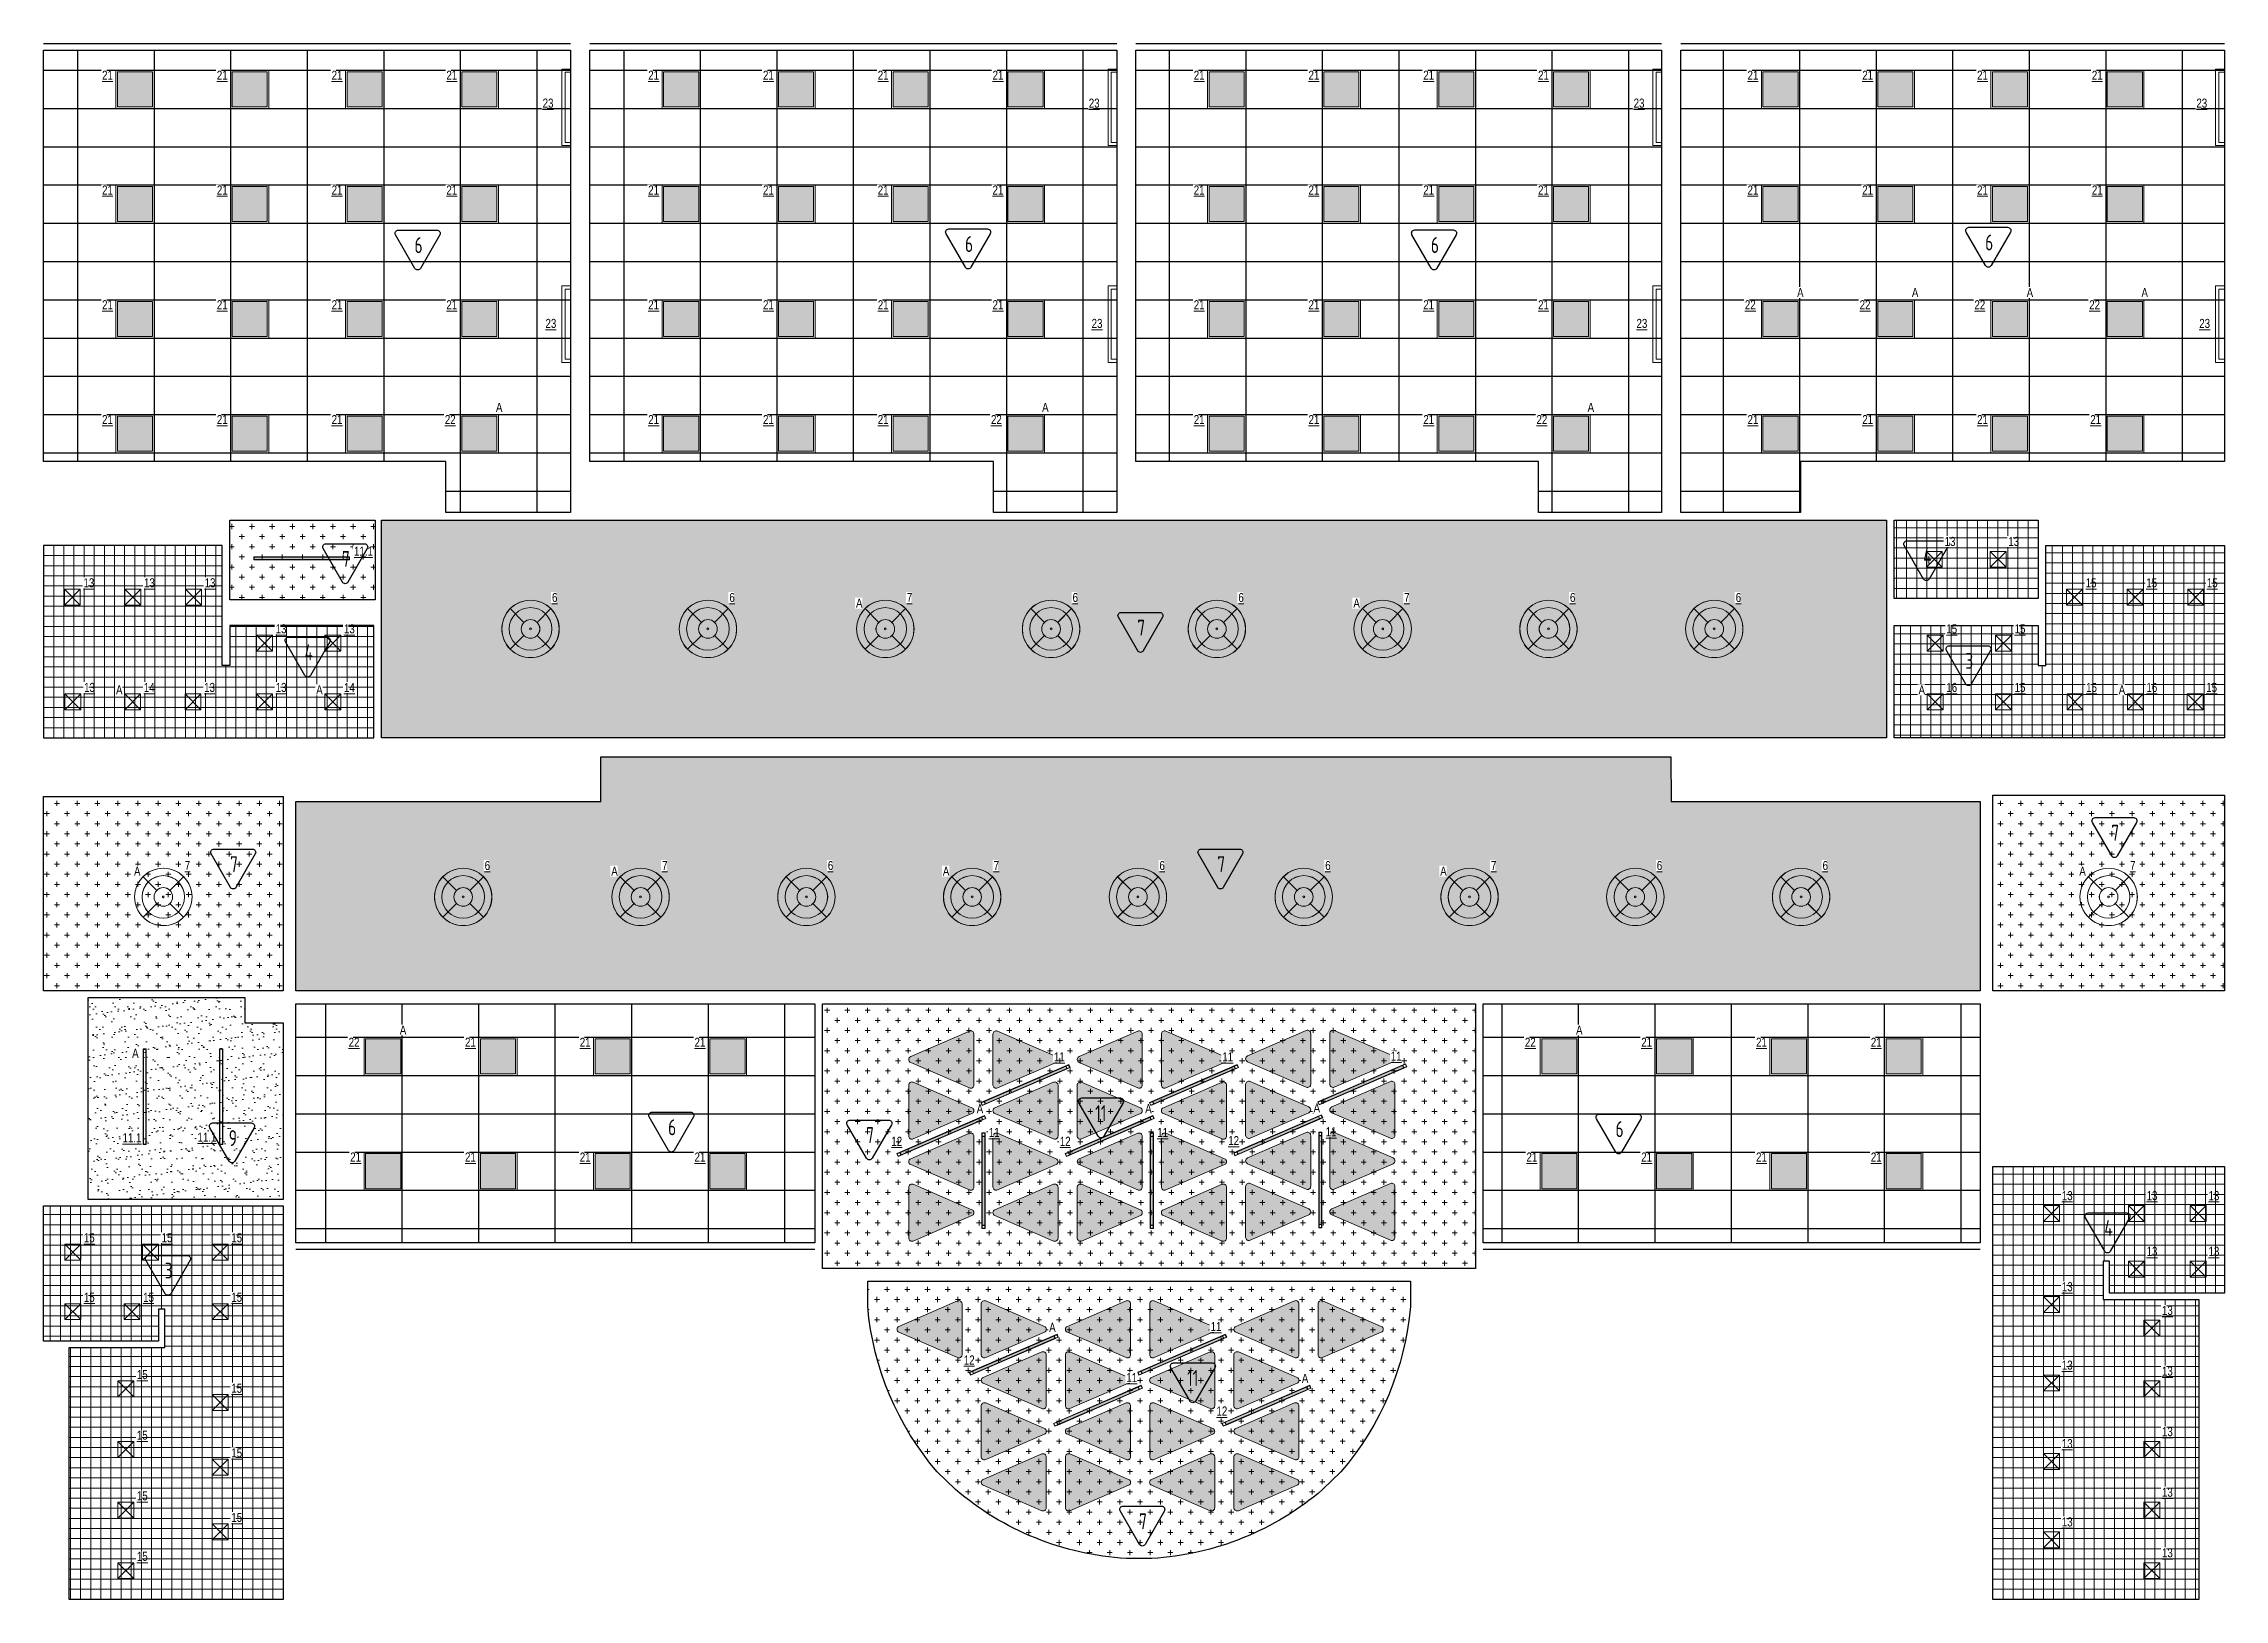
# Model space of a CAD drawing. Header units: millimetres. Extents: x -547274 to 397870, y -45599 to 141350.
# Drawn here: x -59701 to -25501, y 61656 to 86051 of the extents above; entities that cross this region are included whole.
import ezdxf

# ---------------------------------------------------------------- set-up
doc = ezdxf.new("R2010")
doc.units = ezdxf.units.MM
for name, color, linetype, lineweight in [('_ЭОМ_ОБЩ_Освещение_текст тип светильника', 172, 'Continuous', 50), ('_ЭОМ_светильник А', 1, 'Continuous', 35), ('_ЭОМ_светильник Р', 4, 'Continuous', 35), ('АР_Потолки_Штриховка', 252, 'Continuous', 0)]:
    doc.layers.add(name, color=color, linetype=linetype, lineweight=lineweight)
doc.layers.add('X-ref Light', color=250, linetype='Continuous')
doc.layers.add('Штриховка в сечении', color=7, linetype='Continuous')
for name, color, linetype, lineweight, true_color in [('АР_Потолок_RAL 095 85 40', 7, 'Continuous', 5, 0xddc87a), ('АР_Потолок_RAL 100 70 20', 7, 'Continuous', 5, 0xb3ac85), ('АР_Потолок_Грильято_белый_50х50', 7, 'Continuous', 5, 0x8e00bd), ('АР_Потолок_Грильято_черный_50х50', 7, 'Continuous', 5, 0xfa3e00), ('АР_Потолок_Покраска', 7, 'Continuous', 5, 0x007399), ('АР_Потолок_Текстура дерево', 7, 'Continuous', 5, 0xe7bf8e)]:
    doc.layers.add(name, color=color, linetype=linetype, lineweight=lineweight, true_color=true_color)
doc.layers.get('X-ref Light').off()
doc.styles.add('ISOCPEUR', font='isocpeur.ttf', dxfattribs={"height": 800})
doc.styles.add('ГОСТ', font='cad.shx', dxfattribs={"width": 0.8})

msp = doc.modelspace()

# ---------------------------------------------------------------- texts
at = {"char_height": 250, "width": 294.334, "attachment_point": 1, "style": 'ISOCPEUR'}
for s, insert in [('{\\W0.7;6}', (-53884.2, 83015)), ('{\\W0.7;6}', (-45251.2, 83032.5)), ('{\\W0.7;6}', (-37944.1, 83017.3)), ('{\\W0.7;6}', (-29252.1, 83058)), ('{\\W0.7;7}', (-55020.7, 78095.3)), ('{\\W0.7;4}', (-30223.6, 78142.8)), ('{\\W0.7;7}', (-42548.6, 77017.6)), ('{\\W0.7;4}', (-55608, 76631.8)), ('{\\W0.7;3}', (-29562.1, 76497.1)), ('{\\W0.7;7}', (-27274.2, 73801.5)), ('{\\W0.7;7}', (-56776.8, 73308.1)), ('{\\W0.7;7}', (-41294, 73308.1)), ('{\\W0.7;6}', (-49907, 69182.8)), ('{\\W0.7;11}', (-43209, 69405.7)), ('{\\W0.7;6}', (-35048.8, 69154.1)), ('{\\W0.7;9}', (-56797, 69013.6)), ('{\\W0.7;7}', (-46801, 69060.3)), ('{\\W0.7;4}', (-27383.5, 67603.2)), ('{\\W0.7;3}', (-57800.4, 66936.6)), ('{\\W0.7;11}', (-41768, 65251.7)), ('{\\W0.7;7}', (-42520.7, 63004.9))]:
    msp.add_mtext(s, dxfattribs=dict(at, insert=insert))

# ---------------------------------------------------------------- blocks, each defined once
blk = doc.blocks.new('A$C4757d704')
at = {"true_color": 0xf8f6b0, "transparency": 33554687}
h = blk.add_hatch(color=51, dxfattribs=at)
h.dxf.hatch_style = 1
h.paths.add_polyline_path([(214, 686), (132, 768, 0.198841), (0, 450, 0.198983), (132, 132), (214, 214, -0.198912), (116, 450, -0.198912)])
edge = h.paths.add_edge_path()
edge.add_arc((450, 450), 334, 135, 180)
edge.add_arc((450, 450), 334, 180, 225)
edge.add_line((214, 214), (347, 347))
edge.add_ellipse((450, 450), major_axis=(-146, 0), ratio=1, start_angle=315, end_angle=405, ccw=False)
edge.add_line((347, 553), (214, 686))
edge = h.paths.add_edge_path()
edge.add_line((214, 686), (347, 553))
edge.add_ellipse((450, 450), major_axis=(-146, 0), ratio=1, start_angle=225, end_angle=315, ccw=False)
edge.add_line((553, 553), (686, 686))
edge.add_arc((450, 450), 334, 45, 135)
h.paths.add_polyline_path([(132, 768), (214, 686, -0.414214), (686, 686), (768, 768, 0.414374)])
h.paths.add_polyline_path([(768, 768), (686, 686, -0.198912), (784, 450, -0.198912), (686, 214), (768, 132, 0.198983), (900, 450, 0.198841)])
edge = h.paths.add_edge_path()
edge.add_line((686, 686), (553, 553))
edge.add_ellipse((450, 450), major_axis=(-146, 0), ratio=1, start_angle=495, end_angle=585, ccw=False)
edge.add_line((553, 347), (686, 214))
edge.add_arc((450, 450), 334, 315, 360)
edge.add_arc((450, 450), 334, 0, 45)
edge = h.paths.add_edge_path()
edge.add_ellipse((450, 450), major_axis=(-146, 0), ratio=1, start_angle=405, end_angle=495, ccw=False)
edge.add_line((347, 347), (214, 214))
edge.add_arc((450, 450), 334, 225, 315)
edge.add_line((686, 214), (553, 347))
h.paths.add_polyline_path([(768, 132), (686, 214, -0.414214), (214, 214), (132, 132, 0.414054)])
edge = h.paths.add_edge_path()
edge.add_ellipse((450, 450), major_axis=(-146, 0), ratio=1, start_angle=495, end_angle=585)
edge.add_ellipse((450, 450), major_axis=(-146, 0), ratio=1, start_angle=225, end_angle=315)
edge.add_ellipse((450, 450), major_axis=(-146, 0), ratio=1, start_angle=315, end_angle=405)
edge.add_ellipse((450, 450), major_axis=(-146, 0), ratio=1, start_angle=405, end_angle=495)
edge = h.paths.add_edge_path(flags=0)
edge.add_ellipse((450, 450), major_axis=(-14.6, 0), ratio=1, start_angle=0, end_angle=360)
edge = h.paths.add_edge_path(flags=16)
edge.add_ellipse((450, 450), major_axis=(-14.6, 0), ratio=1, start_angle=0, end_angle=360)
at = {"layer": 'АР_Потолки_Штриховка', "color": 18, "ltscale": 100, "true_color": 0x000000}
for points in [[(132, 768), (347, 553)], [(768, 768), (553, 553)], [(347, 347), (132, 132)], [(553, 347), (768, 132)]]:
    blk.add_lwpolyline(points, dxfattribs=at)
for radius in [450, 334]:
    blk.add_circle((450, 450), radius, dxfattribs=at)
for major_axis in [(-146, 0), (-146, 0), (-14.6, 0)]:
    blk.add_ellipse((450, 450), major_axis=major_axis, ratio=1, start_param=3.926991, end_param=10.210176, dxfattribs=at)
blk = doc.blocks.new('Кососвет')
at = {"color": 0, "linetype": 'ByBlock', "lineweight": -2, "ltscale": 40}
for points in [[(-600, 26), (600, 26), (600, -111)], [(-600, 26), (-600, -111)], [(-600, -111), (-550, -111)], [(-550, -24), (550, -24)], [(-550, -111), (-550, -24)], [(600, -111), (550, -111), (550, -24)]]:
    blk.add_lwpolyline(points, dxfattribs=at)
blk = doc.blocks.new('RVE-SLIM-PRIME-595')
at = {"layer": 'Штриховка в сечении', "lineweight": 9, "ltscale": 1000, "true_color": 0xf8f6b0, "transparency": 33554636}
h = blk.add_hatch(color=51, dxfattribs=at)
h.dxf.hatch_style = 1
h.paths.add_polyline_path([(275, 275), (-275, 275), (-275, -275), (275, -275)])
at = {"color": 0, "linetype": 'ByBlock', "lineweight": -2, "ltscale": 40}
for points in [[(300, -300), (-300, -300), (-300, 300), (300, 300)], [(275, -275), (-275, -275), (-275, 275), (275, 275)]]:
    blk.add_lwpolyline(points, close=True, dxfattribs=at)
blk = doc.blocks.new('RVE-PLS5070-1500-P')
at = {"color": 0, "linetype": 'ByBlock', "lineweight": -2, "ltscale": 40}
for points in [[(750, -25), (-750, -25), (-750, 25), (750, 25)], [(745, -20), (-745, -20), (-745, 20), (745, 20)]]:
    blk.add_lwpolyline(points, close=True, dxfattribs=at)
blk = doc.blocks.new('светильник школа коридор')
at = {"color": 0, "linetype": 'ByBlock', "lineweight": -2}
for points in [[(-318, 318), (-103, 103)], [(318, 318), (103, 103)], [(-103, -103), (-318, -318)], [(103, -103), (318, -318)]]:
    blk.add_lwpolyline(points, dxfattribs=at)
blk.add_circle((0, 0), 334, dxfattribs=at)
for major_axis in [(-450, 0), (-146, 0), (-146, 0), (-14.6, 0)]:
    blk.add_ellipse((0, 0), major_axis=major_axis, ratio=1, start_param=3.926991, end_param=10.210176, dxfattribs=at)
blk = doc.blocks.new('40 НА 40 ГРИЛЬЯТО ДЛЯ 50')
at = {"color": 0, "linetype": 'ByBlock', "lineweight": -2, "ltscale": 100}
for points in [[(125, -125), (-125, -125), (-125, 125), (125, 125), (125, -125)], [(125, 125), (-125, -125)], [(-125, 125), (125, -125)]]:
    blk.add_lwpolyline(points, dxfattribs=at)

# ---------------------------------------------------------------- hatches: boundary and pattern name
at = {"layer": 'АР_Потолки_Штриховка', "ltscale": 100, "true_color": 0xf8f6b0}
h = msp.add_hatch(color=51, dxfattribs=at)
h.dxf.hatch_style = 1
h.paths.add_polyline_path([(-58542.4, 85059.6), (-57992.4, 85059.6), (-57992.4, 85609.6), (-58542.4, 85609.6)])
h = msp.add_hatch(color=51, dxfattribs=at)
h.dxf.hatch_style = 1
h.paths.add_polyline_path([(-56742.4, 85059.6), (-56192.4, 85059.6), (-56192.4, 85609.6), (-56742.4, 85609.6)])
h = msp.add_hatch(color=51, dxfattribs=at)
h.dxf.hatch_style = 1
h.paths.add_polyline_path([(-54942.4, 85059.6), (-54392.4, 85059.6), (-54392.4, 85609.6), (-54942.4, 85609.6)])
h = msp.add_hatch(color=51, dxfattribs=at)
h.dxf.hatch_style = 1
h.paths.add_polyline_path([(-53142.4, 85059.6), (-52592.4, 85059.6), (-52592.4, 85609.6), (-53142.4, 85609.6)])
h = msp.add_hatch(color=51, dxfattribs=at)
h.dxf.hatch_style = 1
h.paths.add_polyline_path([(-49977.4, 85059.6), (-49427.4, 85059.6), (-49427.4, 85609.6), (-49977.4, 85609.6)])
h = msp.add_hatch(color=51, dxfattribs=at)
h.dxf.hatch_style = 1
h.paths.add_polyline_path([(-48177.4, 85059.6), (-47627.4, 85059.6), (-47627.4, 85609.6), (-48177.4, 85609.6)])
h = msp.add_hatch(color=51, dxfattribs=at)
h.dxf.hatch_style = 1
h.paths.add_polyline_path([(-46377.4, 85059.6), (-45827.4, 85059.6), (-45827.4, 85609.6), (-46377.4, 85609.6)])
h = msp.add_hatch(color=51, dxfattribs=at)
h.dxf.hatch_style = 1
h.paths.add_polyline_path([(-44577.4, 85059.6), (-44027.4, 85059.6), (-44027.4, 85609.6), (-44577.4, 85609.6)])
h = msp.add_hatch(color=51, dxfattribs=at)
h.dxf.hatch_style = 1
h.paths.add_polyline_path([(-41422.4, 85059.6), (-40872.4, 85059.6), (-40872.4, 85609.6), (-41422.4, 85609.6)])
h = msp.add_hatch(color=51, dxfattribs=at)
h.dxf.hatch_style = 1
h.paths.add_polyline_path([(-39622.4, 85059.6), (-39072.4, 85059.6), (-39072.4, 85609.6), (-39622.4, 85609.6)])
h = msp.add_hatch(color=51, dxfattribs=at)
h.dxf.hatch_style = 1
h.paths.add_polyline_path([(-37822.4, 85059.6), (-37272.4, 85059.6), (-37272.4, 85609.6), (-37822.4, 85609.6)])
h = msp.add_hatch(color=51, dxfattribs=at)
h.dxf.hatch_style = 1
h.paths.add_polyline_path([(-36022.4, 85059.6), (-35472.4, 85059.6), (-35472.4, 85609.6), (-36022.4, 85609.6)])
h = msp.add_hatch(color=51, dxfattribs=at)
h.dxf.hatch_style = 1
h.paths.add_polyline_path([(-32737.4, 85059.5), (-32187.4, 85059.5), (-32187.4, 85609.5), (-32737.4, 85609.5)])
h = msp.add_hatch(color=51, dxfattribs=at)
h.dxf.hatch_style = 1
h.paths.add_polyline_path([(-30937.4, 85059.5), (-30387.4, 85059.5), (-30387.4, 85609.5), (-30937.4, 85609.5)])
h = msp.add_hatch(color=51, dxfattribs=at)
h.dxf.hatch_style = 1
h.paths.add_polyline_path([(-29137.4, 85059.5), (-28587.4, 85059.5), (-28587.4, 85609.5), (-29137.4, 85609.5)])
h = msp.add_hatch(color=51, dxfattribs=at)
h.dxf.hatch_style = 1
h.paths.add_polyline_path([(-27337.4, 85059.5), (-26787.4, 85059.5), (-26787.4, 85609.5), (-27337.4, 85609.5)])
h = msp.add_hatch(color=51, dxfattribs=at)
h.dxf.hatch_style = 1
h.paths.add_polyline_path([(-58542.4, 83259.6), (-57992.4, 83259.6), (-57992.4, 83809.6), (-58542.4, 83809.6)])
h = msp.add_hatch(color=51, dxfattribs=at)
h.dxf.hatch_style = 1
h.paths.add_polyline_path([(-56742.4, 83259.6), (-56192.4, 83259.6), (-56192.4, 83809.6), (-56742.4, 83809.6)])
h = msp.add_hatch(color=51, dxfattribs=at)
h.dxf.hatch_style = 1
h.paths.add_polyline_path([(-54942.4, 83259.6), (-54392.4, 83259.6), (-54392.4, 83809.6), (-54942.4, 83809.6)])
h = msp.add_hatch(color=51, dxfattribs=at)
h.dxf.hatch_style = 1
h.paths.add_polyline_path([(-53142.4, 83259.6), (-52592.4, 83259.6), (-52592.4, 83809.6), (-53142.4, 83809.6)])
h = msp.add_hatch(color=51, dxfattribs=at)
h.dxf.hatch_style = 1
h.paths.add_polyline_path([(-49977.4, 83259.6), (-49427.4, 83259.6), (-49427.4, 83809.6), (-49977.4, 83809.6)])
h = msp.add_hatch(color=51, dxfattribs=at)
h.dxf.hatch_style = 1
h.paths.add_polyline_path([(-48177.4, 83259.6), (-47627.4, 83259.6), (-47627.4, 83809.6), (-48177.4, 83809.6)])
h = msp.add_hatch(color=51, dxfattribs=at)
h.dxf.hatch_style = 1
h.paths.add_polyline_path([(-46377.4, 83259.6), (-45827.4, 83259.6), (-45827.4, 83809.6), (-46377.4, 83809.6)])
h = msp.add_hatch(color=51, dxfattribs=at)
h.dxf.hatch_style = 1
h.paths.add_polyline_path([(-44577.4, 83259.6), (-44027.4, 83259.6), (-44027.4, 83809.6), (-44577.4, 83809.6)])
h = msp.add_hatch(color=51, dxfattribs=at)
h.dxf.hatch_style = 1
h.paths.add_polyline_path([(-41422.4, 83259.6), (-40872.4, 83259.6), (-40872.4, 83809.6), (-41422.4, 83809.6)])
h = msp.add_hatch(color=51, dxfattribs=at)
h.dxf.hatch_style = 1
h.paths.add_polyline_path([(-39622.4, 83259.6), (-39072.4, 83259.6), (-39072.4, 83809.6), (-39622.4, 83809.6)])
h = msp.add_hatch(color=51, dxfattribs=at)
h.dxf.hatch_style = 1
h.paths.add_polyline_path([(-37822.4, 83259.6), (-37272.4, 83259.6), (-37272.4, 83809.6), (-37822.4, 83809.6)])
h = msp.add_hatch(color=51, dxfattribs=at)
h.dxf.hatch_style = 1
h.paths.add_polyline_path([(-36022.4, 83259.6), (-35472.4, 83259.6), (-35472.4, 83809.6), (-36022.4, 83809.6)])
h = msp.add_hatch(color=51, dxfattribs=at)
h.dxf.hatch_style = 1
h.paths.add_polyline_path([(-32737.4, 83259.5), (-32187.4, 83259.5), (-32187.4, 83809.5), (-32737.4, 83809.5)])
h = msp.add_hatch(color=51, dxfattribs=at)
h.dxf.hatch_style = 1
h.paths.add_polyline_path([(-30937.4, 83259.5), (-30387.4, 83259.5), (-30387.4, 83809.5), (-30937.4, 83809.5)])
h = msp.add_hatch(color=51, dxfattribs=at)
h.dxf.hatch_style = 1
h.paths.add_polyline_path([(-29137.4, 83259.5), (-28587.4, 83259.5), (-28587.4, 83809.5), (-29137.4, 83809.5)])
h = msp.add_hatch(color=51, dxfattribs=at)
h.dxf.hatch_style = 1
h.paths.add_polyline_path([(-27337.4, 83259.5), (-26787.4, 83259.5), (-26787.4, 83809.5), (-27337.4, 83809.5)])
h = msp.add_hatch(color=51, dxfattribs=at)
h.dxf.hatch_style = 1
h.paths.add_polyline_path([(-58542.4, 81459.6), (-57992.4, 81459.6), (-57992.4, 82009.6), (-58542.4, 82009.6)])
h = msp.add_hatch(color=51, dxfattribs=at)
h.dxf.hatch_style = 1
h.paths.add_polyline_path([(-56742.4, 81459.6), (-56192.4, 81459.6), (-56192.4, 82009.6), (-56742.4, 82009.6)])
h = msp.add_hatch(color=51, dxfattribs=at)
h.dxf.hatch_style = 1
h.paths.add_polyline_path([(-54942.4, 81459.6), (-54392.4, 81459.6), (-54392.4, 82009.6), (-54942.4, 82009.6)])
h = msp.add_hatch(color=51, dxfattribs=at)
h.dxf.hatch_style = 1
h.paths.add_polyline_path([(-53142.4, 81459.6), (-52592.4, 81459.6), (-52592.4, 82009.6), (-53142.4, 82009.6)])
h = msp.add_hatch(color=51, dxfattribs=at)
h.dxf.hatch_style = 1
h.paths.add_polyline_path([(-49977.4, 81459.6), (-49427.4, 81459.6), (-49427.4, 82009.6), (-49977.4, 82009.6)])
h = msp.add_hatch(color=51, dxfattribs=at)
h.dxf.hatch_style = 1
h.paths.add_polyline_path([(-48177.4, 81459.6), (-47627.4, 81459.6), (-47627.4, 82009.6), (-48177.4, 82009.6)])
h = msp.add_hatch(color=51, dxfattribs=at)
h.dxf.hatch_style = 1
h.paths.add_polyline_path([(-46377.4, 81459.6), (-45827.4, 81459.6), (-45827.4, 82009.6), (-46377.4, 82009.6)])
h = msp.add_hatch(color=51, dxfattribs=at)
h.dxf.hatch_style = 1
h.paths.add_polyline_path([(-44577.4, 81459.6), (-44027.4, 81459.6), (-44027.4, 82009.6), (-44577.4, 82009.6)])
h = msp.add_hatch(color=51, dxfattribs=at)
h.dxf.hatch_style = 1
h.paths.add_polyline_path([(-41422.4, 81459.6), (-40872.4, 81459.6), (-40872.4, 82009.6), (-41422.4, 82009.6)])
h = msp.add_hatch(color=51, dxfattribs=at)
h.dxf.hatch_style = 1
h.paths.add_polyline_path([(-39622.4, 81459.6), (-39072.4, 81459.6), (-39072.4, 82009.6), (-39622.4, 82009.6)])
h = msp.add_hatch(color=51, dxfattribs=at)
h.dxf.hatch_style = 1
h.paths.add_polyline_path([(-37822.4, 81459.6), (-37272.4, 81459.6), (-37272.4, 82009.6), (-37822.4, 82009.6)])
h = msp.add_hatch(color=51, dxfattribs=at)
h.dxf.hatch_style = 1
h.paths.add_polyline_path([(-36022.4, 81459.6), (-35472.4, 81459.6), (-35472.4, 82009.6), (-36022.4, 82009.6)])
h = msp.add_hatch(color=51, dxfattribs=at)
h.dxf.hatch_style = 1
h.paths.add_polyline_path([(-32737.4, 81459.5), (-32187.4, 81459.5), (-32187.4, 82009.5), (-32737.4, 82009.5)])
h = msp.add_hatch(color=51, dxfattribs=at)
h.dxf.hatch_style = 1
h.paths.add_polyline_path([(-30937.4, 81459.5), (-30387.4, 81459.5), (-30387.4, 82009.5), (-30937.4, 82009.5)])
h = msp.add_hatch(color=51, dxfattribs=at)
h.dxf.hatch_style = 1
h.paths.add_polyline_path([(-29137.4, 81459.5), (-28587.4, 81459.5), (-28587.4, 82009.5), (-29137.4, 82009.5)])
h = msp.add_hatch(color=51, dxfattribs=at)
h.dxf.hatch_style = 1
h.paths.add_polyline_path([(-27337.4, 81459.5), (-26787.4, 81459.5), (-26787.4, 82009.5), (-27337.4, 82009.5)])
h = msp.add_hatch(color=51, dxfattribs=at)
h.dxf.hatch_style = 1
h.paths.add_polyline_path([(-58542.4, 79659.6), (-57992.4, 79659.6), (-57992.4, 80209.6), (-58542.4, 80209.6)])
h = msp.add_hatch(color=51, dxfattribs=at)
h.dxf.hatch_style = 1
h.paths.add_polyline_path([(-56742.4, 79659.6), (-56192.4, 79659.6), (-56192.4, 80209.6), (-56742.4, 80209.6)])
h = msp.add_hatch(color=51, dxfattribs=at)
h.dxf.hatch_style = 1
h.paths.add_polyline_path([(-54942.4, 79659.6), (-54392.4, 79659.6), (-54392.4, 80209.6), (-54942.4, 80209.6)])
h = msp.add_hatch(color=51, dxfattribs=at)
h.dxf.hatch_style = 1
h.paths.add_polyline_path([(-53142.4, 79659.6), (-52592.4, 79659.6), (-52592.4, 80209.6), (-53142.4, 80209.6)])
h = msp.add_hatch(color=51, dxfattribs=at)
h.dxf.hatch_style = 1
h.paths.add_polyline_path([(-49977.4, 79659.6), (-49427.4, 79659.6), (-49427.4, 80209.6), (-49977.4, 80209.6)])
h = msp.add_hatch(color=51, dxfattribs=at)
h.dxf.hatch_style = 1
h.paths.add_polyline_path([(-48177.4, 79659.6), (-47627.4, 79659.6), (-47627.4, 80209.6), (-48177.4, 80209.6)])
h = msp.add_hatch(color=51, dxfattribs=at)
h.dxf.hatch_style = 1
h.paths.add_polyline_path([(-46377.4, 79659.6), (-45827.4, 79659.6), (-45827.4, 80209.6), (-46377.4, 80209.6)])
h = msp.add_hatch(color=51, dxfattribs=at)
h.dxf.hatch_style = 1
h.paths.add_polyline_path([(-44577.4, 79659.6), (-44027.4, 79659.6), (-44027.4, 80209.6), (-44577.4, 80209.6)])
h = msp.add_hatch(color=51, dxfattribs=at)
h.dxf.hatch_style = 1
h.paths.add_polyline_path([(-41422.4, 79659.6), (-40872.4, 79659.6), (-40872.4, 80209.6), (-41422.4, 80209.6)])
h = msp.add_hatch(color=51, dxfattribs=at)
h.dxf.hatch_style = 1
h.paths.add_polyline_path([(-39622.4, 79659.6), (-39072.4, 79659.6), (-39072.4, 80209.6), (-39622.4, 80209.6)])
h = msp.add_hatch(color=51, dxfattribs=at)
h.dxf.hatch_style = 1
h.paths.add_polyline_path([(-37822.4, 79659.6), (-37272.4, 79659.6), (-37272.4, 80209.6), (-37822.4, 80209.6)])
h = msp.add_hatch(color=51, dxfattribs=at)
h.dxf.hatch_style = 1
h.paths.add_polyline_path([(-36022.4, 79659.6), (-35472.4, 79659.6), (-35472.4, 80209.6), (-36022.4, 80209.6)])
h = msp.add_hatch(color=51, dxfattribs=at)
h.dxf.hatch_style = 1
h.paths.add_polyline_path([(-32737.4, 79659.5), (-32187.4, 79659.5), (-32187.4, 80209.5), (-32737.4, 80209.5)])
h = msp.add_hatch(color=51, dxfattribs=at)
h.dxf.hatch_style = 1
h.paths.add_polyline_path([(-30937.4, 79659.5), (-30387.4, 79659.5), (-30387.4, 80209.5), (-30937.4, 80209.5)])
h = msp.add_hatch(color=51, dxfattribs=at)
h.dxf.hatch_style = 1
h.paths.add_polyline_path([(-29137.4, 79659.5), (-28587.4, 79659.5), (-28587.4, 80209.5), (-29137.4, 80209.5)])
h = msp.add_hatch(color=51, dxfattribs=at)
h.dxf.hatch_style = 1
h.paths.add_polyline_path([(-27337.4, 79659.5), (-26787.4, 79659.5), (-26787.4, 80209.5), (-27337.4, 80209.5)])
h = msp.add_hatch(color=51, dxfattribs=at)
h.dxf.hatch_style = 1
h.paths.add_polyline_path([(-54906.8, 78000.3), (-56396.8, 78000.3), (-56396.8, 77960.3), (-54906.8, 77960.3)])
h = msp.add_hatch(color=51, dxfattribs=at)
h.dxf.hatch_style = 1
h.paths.add_polyline_path([(-54650.7, 69895.7), (-54100.7, 69895.7), (-54100.7, 70445.7), (-54650.7, 70445.7)])
h = msp.add_hatch(color=51, dxfattribs=at)
h.dxf.hatch_style = 1
h.paths.add_polyline_path([(-52850.7, 69895.7), (-52300.7, 69895.7), (-52300.7, 70445.7), (-52850.7, 70445.7)])
h = msp.add_hatch(color=51, dxfattribs=at)
h.dxf.hatch_style = 1
h.paths.add_polyline_path([(-51050.7, 69895.7), (-50500.7, 69895.7), (-50500.7, 70445.7), (-51050.7, 70445.7)])
h = msp.add_hatch(color=51, dxfattribs=at)
h.dxf.hatch_style = 1
h.paths.add_polyline_path([(-49250.7, 69895.7), (-48700.7, 69895.7), (-48700.7, 70445.7), (-49250.7, 70445.7)])
h = msp.add_hatch(color=51, dxfattribs=at)
h.dxf.hatch_style = 1
h.paths.add_polyline_path([(-36204, 69895.7), (-35654, 69895.7), (-35654, 70445.7), (-36204, 70445.7)])
h = msp.add_hatch(color=51, dxfattribs=at)
h.dxf.hatch_style = 1
h.paths.add_polyline_path([(-34404, 69895.7), (-33854, 69895.7), (-33854, 70445.7), (-34404, 70445.7)])
h = msp.add_hatch(color=51, dxfattribs=at)
h.dxf.hatch_style = 1
h.paths.add_polyline_path([(-32604, 69895.7), (-32054, 69895.7), (-32054, 70445.7), (-32604, 70445.7)])
h = msp.add_hatch(color=51, dxfattribs=at)
h.dxf.hatch_style = 1
h.paths.add_polyline_path([(-30804, 69895.7), (-30254, 69895.7), (-30254, 70445.7), (-30804, 70445.7)])
h = msp.add_hatch(color=51, dxfattribs=at)
h.dxf.hatch_style = 1
h.paths.add_polyline_path([(-44931.8, 69425.4), (-43656.3, 69977.9), (-43672.2, 70014.6), (-44947.7, 69462.1)])
h = msp.add_hatch(color=51, dxfattribs=at)
h.dxf.hatch_style = 1
h.paths.add_polyline_path([(-42290.2, 69425.4), (-41014.7, 69977.9), (-41030.6, 70014.6), (-42306.1, 69462.1)])
h = msp.add_hatch(color=51, dxfattribs=at)
h.dxf.hatch_style = 1
h.paths.add_polyline_path([(-39648.5, 69436.8), (-38373, 69989.3), (-38388.9, 70026), (-39664.4, 69473.5)])
h = msp.add_hatch(color=51, dxfattribs=at)
h.dxf.hatch_style = 1
h.paths.add_polyline_path([(-46252.6, 68625.4), (-44977.1, 69177.9), (-44993, 69214.6), (-46268.5, 68662.1)])
h = msp.add_hatch(color=51, dxfattribs=at)
h.dxf.hatch_style = 1
h.paths.add_polyline_path([(-43610.9, 68625.4), (-42335.5, 69177.9), (-42351.4, 69214.6), (-43626.8, 68662.1)])
h = msp.add_hatch(color=51, dxfattribs=at)
h.dxf.hatch_style = 1
h.paths.add_polyline_path([(-40969.3, 68636.8), (-39693.8, 69189.3), (-39709.7, 69226), (-40985.2, 68673.5)])
h = msp.add_hatch(color=51, dxfattribs=at)
h.dxf.hatch_style = 1
h.paths.add_polyline_path([(-44942.4, 68915), (-44942.4, 67525), (-44982.4, 67525), (-44982.4, 68915)])
h = msp.add_hatch(color=51, dxfattribs=at)
h.dxf.hatch_style = 1
h.paths.add_polyline_path([(-42300.8, 68915), (-42300.8, 67525), (-42340.8, 67525), (-42340.8, 68915)])
h = msp.add_hatch(color=51, dxfattribs=at)
h.dxf.hatch_style = 1
h.paths.add_polyline_path([(-39659.1, 68926.4), (-39659.1, 67536.4), (-39699.1, 67536.4), (-39699.1, 68926.4)])
h = msp.add_hatch(color=51, dxfattribs=at)
h.dxf.hatch_style = 1
h.paths.add_polyline_path([(-54650.7, 68095.7), (-54100.7, 68095.7), (-54100.7, 68645.7), (-54650.7, 68645.7)])
h = msp.add_hatch(color=51, dxfattribs=at)
h.dxf.hatch_style = 1
h.paths.add_polyline_path([(-52850.7, 68095.7), (-52300.7, 68095.7), (-52300.7, 68645.7), (-52850.7, 68645.7)])
h = msp.add_hatch(color=51, dxfattribs=at)
h.dxf.hatch_style = 1
h.paths.add_polyline_path([(-51050.7, 68095.7), (-50500.7, 68095.7), (-50500.7, 68645.7), (-51050.7, 68645.7)])
h = msp.add_hatch(color=51, dxfattribs=at)
h.dxf.hatch_style = 1
h.paths.add_polyline_path([(-49250.7, 68095.7), (-48700.7, 68095.7), (-48700.7, 68645.7), (-49250.7, 68645.7)])
h = msp.add_hatch(color=51, dxfattribs=at)
h.dxf.hatch_style = 1
h.paths.add_polyline_path([(-36204, 68095.7), (-35654, 68095.7), (-35654, 68645.7), (-36204, 68645.7)])
h = msp.add_hatch(color=51, dxfattribs=at)
h.dxf.hatch_style = 1
h.paths.add_polyline_path([(-34404, 68095.7), (-33854, 68095.7), (-33854, 68645.7), (-34404, 68645.7)])
h = msp.add_hatch(color=51, dxfattribs=at)
h.dxf.hatch_style = 1
h.paths.add_polyline_path([(-32604, 68095.7), (-32054, 68095.7), (-32054, 68645.7), (-32604, 68645.7)])
h = msp.add_hatch(color=51, dxfattribs=at)
h.dxf.hatch_style = 1
h.paths.add_polyline_path([(-30804, 68095.7), (-30254, 68095.7), (-30254, 68645.7), (-30804, 68645.7)])
h = msp.add_hatch(color=51, dxfattribs=at)
h.dxf.hatch_style = 1
h.paths.add_polyline_path([(-45116.1, 65196.6), (-43840.6, 65749.1), (-43856.5, 65785.8), (-45132, 65233.3)])
h = msp.add_hatch(color=51, dxfattribs=at)
h.dxf.hatch_style = 1
h.paths.add_polyline_path([(-42474.5, 65196.6), (-41199, 65749.1), (-41214.9, 65785.8), (-42490.4, 65233.3)])
h = msp.add_hatch(color=51, dxfattribs=at)
h.dxf.hatch_style = 1
h.paths.add_polyline_path([(-43795.2, 64396.6), (-42519.7, 64949.1), (-42535.6, 64985.8), (-43811.1, 64433.3)])
h = msp.add_hatch(color=51, dxfattribs=at)
h.dxf.hatch_style = 1
h.paths.add_polyline_path([(-41153.7, 64396.6), (-39878.2, 64949.1), (-39894.1, 64985.8), (-41169.6, 64433.3)])
at = {"layer": 'АР_Потолок_RAL 095 85 40', "transparency": 33554687}
h = msp.add_hatch(color=256, dxfattribs=at)
h.dxf.hatch_style = 1
h.paths.add_polyline_path([(-46103, 70165.8, 0.6566108), (-46103, 70074.1), (-45182.3, 69675.2, 0.5396909), (-45112.4, 69721.1), (-45112.4, 70518.8, 0.5396909), (-45182.3, 70564.7)])
h = msp.add_hatch(color=256, dxfattribs=at)
h.dxf.hatch_style = 1
h.paths.add_polyline_path([(-41180.1, 70074.1, 0.6566108), (-41180.1, 70165.8), (-42100.9, 70564.7, 0.5396909), (-42170.8, 70518.8), (-42170.8, 69721.1, 0.5396909), (-42100.9, 69675.2)])
h = msp.add_hatch(color=256, dxfattribs=at)
h.dxf.hatch_style = 1
h.paths.add_polyline_path([(-43421.6, 69764.7, 0.5396909), (-43491.5, 69718.8), (-43491.5, 68921.1, 0.5396909), (-43421.6, 68875.2), (-42500.9, 69274.1, 0.6566108), (-42500.9, 69365.8)])
h = msp.add_hatch(color=256, dxfattribs=at)
h.dxf.hatch_style = 1
h.paths.add_polyline_path([(-38578.2, 68886.6, 0.5396909), (-38508.3, 68932.5), (-38508.3, 69730.2, 0.5396909), (-38578.2, 69776.1), (-39499, 69377.3, 0.6566108), (-39499, 69285.5)])
h = msp.add_hatch(color=256, dxfattribs=at)
h.dxf.hatch_style = 1
h.paths.add_polyline_path([(-44742.5, 68964.7, 0.5396909), (-44812.4, 68918.8), (-44812.4, 68121.1, 0.5396909), (-44742.5, 68075.2), (-43821.8, 68474.1, 0.6566108), (-43821.8, 68565.8)])
h = msp.add_hatch(color=256, dxfattribs=at)
h.dxf.hatch_style = 1
h.paths.add_polyline_path([(-39899, 68086.6, 0.5396909), (-39829.1, 68132.5), (-39829.1, 68930.2, 0.5396909), (-39899, 68976.1), (-40819.7, 68577.3, 0.6566108), (-40819.7, 68485.5)])
h = msp.add_hatch(color=256, dxfattribs=at)
h.dxf.hatch_style = 1
h.paths.add_polyline_path([(-46063.3, 68164.7, 0.5396909), (-46133.2, 68118.8), (-46133.2, 67321.1, 0.5396909), (-46063.3, 67275.2), (-45142.5, 67674.1, 0.6566108), (-45142.5, 67765.8)])
h = msp.add_hatch(color=256, dxfattribs=at)
h.dxf.hatch_style = 1
h.paths.add_polyline_path([(-42140.6, 67765.8, 0.6566108), (-42140.6, 67674.1), (-41219.9, 67275.2, 0.5396909), (-41150, 67321.1), (-41150, 68118.8, 0.5396909), (-41219.9, 68164.7)])
h = msp.add_hatch(color=256, dxfattribs=at)
h.dxf.hatch_style = 1
h.paths.add_polyline_path([(-46287.3, 65937.1, 0.6566108), (-46287.3, 65845.3), (-45366.6, 65446.5, 0.5396909), (-45296.7, 65492.3), (-45296.7, 66290.1, 0.5396909), (-45366.6, 66335.9)])
h = msp.add_hatch(color=256, dxfattribs=at)
h.dxf.hatch_style = 1
h.paths.add_polyline_path([(-41364.4, 65845.3, 0.6566108), (-41364.4, 65937.1), (-42285.2, 66335.9, 0.5396909), (-42355, 66290.1), (-42355, 65492.3, 0.5396909), (-42285.2, 65446.5)])
h = msp.add_hatch(color=256, dxfattribs=at)
h.dxf.hatch_style = 1
h.paths.add_polyline_path([(-43605.9, 65535.9, 0.5396909), (-43675.8, 65490.1), (-43675.8, 64692.3, 0.5396909), (-43605.9, 64646.5), (-42685.2, 65045.3, 0.6566108), (-42685.2, 65137.1)])
h = msp.add_hatch(color=256, dxfattribs=at)
h.dxf.hatch_style = 1
h.paths.add_polyline_path([(-44926.8, 64735.9, 0.5396909), (-44996.7, 64690.1), (-44996.7, 63892.3, 0.5396909), (-44926.8, 63846.5), (-44006.1, 64245.3, 0.6566108), (-44006.1, 64337.1)])
h = msp.add_hatch(color=256, dxfattribs=at)
h.dxf.hatch_style = 1
h.paths.add_polyline_path([(-40083.4, 63846.5, 0.5396909), (-40013.5, 63892.3), (-40013.5, 64690.1, 0.5396909), (-40083.4, 64735.9), (-41004.2, 64337.1, 0.6566108), (-41004.2, 64245.3)])
h = msp.add_hatch(color=256, dxfattribs=at)
h.dxf.hatch_style = 1
h.paths.add_polyline_path([(-42324.9, 63537.1, 0.6566108), (-42324.9, 63445.3), (-41404.2, 63046.5, 0.5396909), (-41334.3, 63092.3), (-41334.3, 63890.1, 0.5396909), (-41404.2, 63935.9)])
at = {"layer": 'АР_Потолок_RAL 100 70 20', "transparency": 33554687}
h = msp.add_hatch(color=256, dxfattribs=at)
h.dxf.hatch_style = 1
h.paths.add_polyline_path([(-43461.4, 70165.8, 0.6566108), (-43461.4, 70074.1), (-42540.6, 69675.2, 0.5396909), (-42470.8, 69721.1), (-42470.8, 70518.8, 0.5396909), (-42540.6, 70564.7)])
h = msp.add_hatch(color=256, dxfattribs=at)
h.dxf.hatch_style = 1
h.paths.add_polyline_path([(-39459.2, 70576.1, 0.5396909), (-39529.1, 70530.2), (-39529.1, 69732.5, 0.5396909), (-39459.2, 69686.6), (-38538.5, 70085.5, 0.6566108), (-38538.5, 70177.3)])
h = msp.add_hatch(color=256, dxfattribs=at)
h.dxf.hatch_style = 1
h.paths.add_polyline_path([(-44782.3, 69365.8, 0.6566108), (-44782.3, 69274.1), (-43861.5, 68875.2, 0.5396909), (-43791.7, 68921.1), (-43791.7, 69718.8, 0.5396909), (-43861.5, 69764.7)])
h = msp.add_hatch(color=256, dxfattribs=at)
h.dxf.hatch_style = 1
h.paths.add_polyline_path([(-40849.8, 68932.5, 0.5396909), (-40780, 68886.6), (-39859.2, 69285.5, 0.6566108), (-39859.2, 69377.3), (-40780, 69776.1, 0.5396909), (-40849.8, 69730.2)])
h = msp.add_hatch(color=256, dxfattribs=at)
h.dxf.hatch_style = 1
h.paths.add_polyline_path([(-46103, 68565.8, 0.6566108), (-46103, 68474.1), (-45182.3, 68075.2, 0.5396909), (-45112.4, 68121.1), (-45112.4, 68918.8, 0.5396909), (-45182.3, 68964.7)])
h = msp.add_hatch(color=256, dxfattribs=at)
h.dxf.hatch_style = 1
h.paths.add_polyline_path([(-41180.1, 68474.1, 0.6566108), (-41180.1, 68565.8), (-42100.9, 68964.7, 0.5396909), (-42170.8, 68918.8), (-42170.8, 68121.1, 0.5396909), (-42100.9, 68075.2)])
h = msp.add_hatch(color=256, dxfattribs=at)
h.dxf.hatch_style = 1
h.paths.add_polyline_path([(-43421.6, 68164.7, 0.5396909), (-43491.5, 68118.8), (-43491.5, 67321.1, 0.5396909), (-43421.6, 67275.2), (-42500.9, 67674.1, 0.6566108), (-42500.9, 67765.8)])
h = msp.add_hatch(color=256, dxfattribs=at)
h.dxf.hatch_style = 1
h.paths.add_polyline_path([(-38578.2, 67286.6, 0.5396909), (-38508.3, 67332.5), (-38508.3, 68130.2, 0.5396909), (-38578.2, 68176.1), (-39499, 67777.3, 0.6566108), (-39499, 67685.5)])
h = msp.add_hatch(color=256, dxfattribs=at)
h.dxf.hatch_style = 1
h.paths.add_polyline_path([(-43645.7, 65937.1, 0.6566108), (-43645.7, 65845.3), (-42724.9, 65446.5, 0.5396909), (-42655, 65492.3), (-42655, 66290.1, 0.5396909), (-42724.9, 66335.9)])
h = msp.add_hatch(color=256, dxfattribs=at)
h.dxf.hatch_style = 1
h.paths.add_polyline_path([(-39643.7, 66335.9, 0.5396909), (-39713.5, 66290.1), (-39713.5, 65492.3, 0.5396909), (-39643.7, 65446.5), (-38722.9, 65845.3, 0.6566108), (-38722.9, 65937.1)])
h = msp.add_hatch(color=256, dxfattribs=at)
h.dxf.hatch_style = 1
h.paths.add_polyline_path([(-44966.6, 65137.1, 0.6566108), (-44966.6, 65045.3), (-44045.8, 64646.5, 0.5396909), (-43975.9, 64692.3), (-43975.9, 65490.1, 0.5396909), (-44045.8, 65535.9)])
h = msp.add_hatch(color=256, dxfattribs=at)
h.dxf.hatch_style = 1
h.paths.add_polyline_path([(-41034.3, 64692.3, 0.5396909), (-40964.4, 64646.5), (-40043.7, 65045.3, 0.6566108), (-40043.7, 65137.1), (-40964.4, 65535.9, 0.5396909), (-41034.3, 65490.1)])
h = msp.add_hatch(color=256, dxfattribs=at)
h.dxf.hatch_style = 1
h.paths.add_polyline_path([(-41364.4, 64245.3, 0.6566108), (-41364.4, 64337.1), (-42285.2, 64735.9, 0.5396909), (-42355, 64690.1), (-42355, 63892.3, 0.5396909), (-42285.2, 63846.5)])
h = msp.add_hatch(color=256, dxfattribs=at)
h.dxf.hatch_style = 1
h.paths.add_polyline_path([(-43605.9, 63935.9, 0.5396909), (-43675.8, 63890.1), (-43675.8, 63092.3, 0.5396909), (-43605.9, 63046.5), (-42685.2, 63445.3, 0.6566108), (-42685.2, 63537.1)])
at = {"layer": 'АР_Потолок_Грильято_белый_50х50', "transparency": 33554559}
h = msp.add_hatch(dxfattribs=at)
h.set_pattern_fill('ANSI37', color=256, scale=50, angle=45)
h.set_pattern_definition([(90, (-28421.02, 77348.71), (-158.75, 0), []), (180, (-28421.02, 77348.71), (0, -158.75), [])])
h.paths.add_polyline_path([(-30678.1, 78580.4), (-28421, 78580.4), (-28421, 77348.7), (-30678.1, 77348.7)])
h = msp.add_hatch(dxfattribs=at)
h.set_pattern_fill('ANSI37', color=256, scale=50, angle=45)
h.set_pattern_definition([(90, (-59700.7, 75165.68), (-158.75, 0), []), (180, (-59700.7, 75165.68), (0, -158.75), [])])
h.paths.add_polyline_path([(-56900.4, 78179.6), (-59700.7, 78181.5), (-59700.7, 75165.7), (-54523.2, 75165.7), (-54523.2, 76928.5), (-56780.4, 76928.5), (-56780.4, 76298.2), (-56900.4, 76298.2)])
h = msp.add_hatch(dxfattribs=at)
h.set_pattern_fill('ANSI37', color=256, scale=50, angle=45)
h.set_pattern_definition([(90, (-29130.7, 61655.68), (-158.75, 0), []), (180, (-29130.7, 61655.68), (0, -158.75), [])])
h.paths.add_polyline_path([(-29130.7, 68441.9), (-25500.7, 68441.9), (-25500.7, 66456.9), (-27301.7, 66456.9), (-27301.7, 66956.9), (-27401.7, 66956.9), (-27401.7, 66356.9), (-25902.9, 66356.9), (-25902.9, 61655.7), (-29130.7, 61655.7)])
at = {"layer": 'АР_Потолок_Грильято_черный_50х50', "transparency": 33554559}
h = msp.add_hatch(dxfattribs=at)
h.set_pattern_fill('ANSI37', color=256, scale=50, angle=45)
h.set_pattern_definition([(90, (-25500.7, 78065.68), (-158.75, 0), []), (180, (-25500.7, 78065.68), (0, -158.75), [])])
h.paths.add_polyline_path([(-28301, 78181.5), (-25500.7, 78181.5), (-25500.7, 75165.7), (-30678.4, 75165.7), (-30678.2, 76928.5), (-28421.4, 76928.3), (-28421, 76298.5), (-28301, 76298.5)])
h = msp.add_hatch(dxfattribs=at)
h.set_pattern_fill('ANSI37', color=256, scale=50, angle=45)
h.set_pattern_definition([(90, (-55945.7, 61655.68), (-158.75, 0), []), (180, (-55945.7, 61655.68), (0, -158.75), [])])
h.paths.add_polyline_path([(-59300, 65605.7), (-57797.9, 65605.7), (-57797.9, 66205.7), (-57897.9, 66205.7), (-57897.9, 65705.7), (-59700.7, 65705.7), (-59700.7, 67826.8), (-55945.7, 67826.8), (-55945.7, 61655.7), (-59300, 61655.7)])
at = {"layer": 'АР_Потолок_Покраска'}
h = msp.add_hatch(dxfattribs=at)
h.set_pattern_fill('CROSS', color=256, scale=25)
h.set_pattern_definition([(0, (-315712.2, 64349.87), (158.75, 158.75), [79.375, -238.125]), (90, (-315672.52, 64310.19), (-158.75, 158.75), [79.375, -238.125])])
h.paths.add_polyline_path([(-56780.4, 78578.4), (-54503.3, 78580.3), (-54503.3, 77328.7), (-56780.4, 77328.7)])
h = msp.add_hatch(dxfattribs=at)
h.set_pattern_fill('CROSS', color=256, scale=25)
h.paths.add_polyline_path([(-30798.1, 78580.3), (-30798.4, 75165.7), (-54403, 75165.7), (-54403.3, 78580.3)])
h = msp.add_hatch(dxfattribs=at)
h.set_pattern_fill('CROSS', color=256, scale=25)
h.paths.add_polyline_path([(-55745.7, 74164.5), (-50960.7, 74164.5), (-50960.7, 74865.7), (-34180.7, 74865.7), (-34179, 74164.5), (-29329, 74164.5), (-29330.7, 71195.7), (-55745.7, 71195.7)])
h = msp.add_hatch(dxfattribs=at)
h.set_pattern_fill('CROSS', color=256, scale=25)
h.paths.add_polyline_path([(-59700.7, 74244.5), (-55945.7, 74244.5), (-55945.7, 71195.7), (-59700.7, 71195.7)])
h = msp.add_hatch(dxfattribs=at)
h.set_pattern_fill('CROSS', color=256, scale=25)
h.paths.add_polyline_path([(-29130.7, 74264.5), (-25500.7, 74264.5), (-25500.7, 71195.7), (-29130.7, 71195.7)])
h = msp.add_hatch(dxfattribs=at)
h.set_pattern_fill('AR-SAND', color=256, scale=5)
h.set_pattern_definition([(37.5, (-264472.44, 36204.57), (-8.00016, 244.70662), [0, -193.04, 0, -215.9, 0, -206.375]), (7.5, (-264472.44, 36204.57), (224.76164, 358.41255), [0, -104.14, 0, -173.99, 0, -66.675]), (327.5, (-264628.65, 36204.57), (395.49619, 0.7186), [0, -63.5, 0, -228.6, 0, -298.45]), (317.5, (-264628.65, 36204.57), (381.7782, 111.46466), [0, -31.75, 0, -149.86, 0, -171.45])])
h.paths.add_polyline_path([(-56545.7, 71095.7), (-56545.7, 70695.3), (-55945.7, 70695.3), (-55945.7, 67926.8), (-59000.8, 67926.8), (-59000.8, 71095.7)])
h = msp.add_hatch(dxfattribs=at)
h.set_pattern_fill('CROSS', color=256, scale=25)
h.set_pattern_definition([(0, (-298436.24, 56765.23), (158.75, 158.75), [79.375, -238.125]), (90, (-298396.55, 56725.54), (-158.75, 158.75), [79.375, -238.125])])
h.paths.add_polyline_path([(-47485.7, 70993.8), (-37247.3, 70995.7), (-37247.4, 66845.7), (-47485.7, 66845.7)])
h = msp.add_hatch(dxfattribs=at)
h.set_pattern_fill('CROSS', color=256, scale=25)
edge = h.paths.add_edge_path()
edge.add_line((-46776.1, 66645.7), (-38266, 66645.7))
edge.add_line((-38266, 66645.7), (-38266, 66245.7))
edge.add_arc((-42821.2, 66636.9), 4572, 319.30037, 355.09177, ccw=False)
edge.add_line((-39355, 63655.5), (-39642.8, 63377.6))
edge.add_arc((-42595.2, 66830.2), 4542.9, 273.46523, 310.53514, ccw=False)
edge.add_line((-42320.7, 62295.7), (-42720.7, 62295.7))
edge.add_arc((-42446.1, 66830.2), 4542.9, 229.4653, 266.535, ccw=False)
edge.add_line((-45398.6, 63377.6), (-45686.3, 63655.5))
edge.add_arc((-42219.6, 66638.5), 4573.5, 184.92695, 220.71087, ccw=False)
edge.add_line((-46776.1, 66245.7), (-46776.1, 66645.7))
at = {"layer": 'АР_Потолок_Текстура дерево', "transparency": 33554687}
h = msp.add_hatch(color=256, dxfattribs=at)
h.dxf.hatch_style = 1
h.paths.add_polyline_path([(-44742.5, 70564.7, 0.5396909), (-44812.4, 70518.8), (-44812.4, 69721.1, 0.5396909), (-44742.5, 69675.2), (-43821.8, 70074.1, 0.6566108), (-43821.8, 70165.8)])
h = msp.add_hatch(color=256, dxfattribs=at)
h.dxf.hatch_style = 1
h.paths.add_polyline_path([(-39899, 69686.6, 0.5396909), (-39829.1, 69732.5), (-39829.1, 70530.2, 0.5396909), (-39899, 70576.1), (-40819.7, 70177.3, 0.6566108), (-40819.7, 70085.5)])
h = msp.add_hatch(color=256, dxfattribs=at)
h.dxf.hatch_style = 1
h.paths.add_polyline_path([(-46063.3, 69764.7, 0.5396909), (-46133.2, 69718.8), (-46133.2, 68921.1, 0.5396909), (-46063.3, 68875.2), (-45142.5, 69274.1, 0.6566108), (-45142.5, 69365.8)])
h = msp.add_hatch(color=256, dxfattribs=at)
h.dxf.hatch_style = 1
h.paths.add_polyline_path([(-42140.6, 69365.8, 0.6566108), (-42140.6, 69274.1), (-41219.9, 68875.2, 0.5396909), (-41150, 68921.1), (-41150, 69718.8, 0.5396909), (-41219.9, 69764.7)])
h = msp.add_hatch(color=256, dxfattribs=at)
h.dxf.hatch_style = 1
h.paths.add_polyline_path([(-43461.4, 68565.8, 0.6566108), (-43461.4, 68474.1), (-42540.6, 68075.2, 0.5396909), (-42470.8, 68121.1), (-42470.8, 68918.8, 0.5396909), (-42540.6, 68964.7)])
h = msp.add_hatch(color=256, dxfattribs=at)
h.dxf.hatch_style = 1
h.paths.add_polyline_path([(-39459.2, 68976.1, 0.5396909), (-39529.1, 68930.2), (-39529.1, 68132.5, 0.5396909), (-39459.2, 68086.6), (-38538.5, 68485.5, 0.6566108), (-38538.5, 68577.3)])
h = msp.add_hatch(color=256, dxfattribs=at)
h.dxf.hatch_style = 1
h.paths.add_polyline_path([(-44782.3, 67765.8, 0.6566108), (-44782.3, 67674.1), (-43861.5, 67275.2, 0.5396909), (-43791.7, 67321.1), (-43791.7, 68118.8, 0.5396909), (-43861.5, 68164.7)])
h = msp.add_hatch(color=256, dxfattribs=at)
h.dxf.hatch_style = 1
h.paths.add_polyline_path([(-40849.8, 67332.5, 0.5396909), (-40780, 67286.6), (-39859.2, 67685.5, 0.6566108), (-39859.2, 67777.3), (-40780, 68176.1, 0.5396909), (-40849.8, 68130.2)])
h = msp.add_hatch(color=256, dxfattribs=at)
h.dxf.hatch_style = 1
h.paths.add_polyline_path([(-44926.8, 66335.9, 0.5396909), (-44996.7, 66290.1), (-44996.7, 65492.3, 0.5396909), (-44926.8, 65446.5), (-44006.1, 65845.3, 0.6566108), (-44006.1, 65937.1)])
h = msp.add_hatch(color=256, dxfattribs=at)
h.dxf.hatch_style = 1
h.paths.add_polyline_path([(-40083.4, 65446.5, 0.5396909), (-40013.5, 65492.3), (-40013.5, 66290.1, 0.5396909), (-40083.4, 66335.9), (-41004.2, 65937.1, 0.6566108), (-41004.2, 65845.3)])
h = msp.add_hatch(color=256, dxfattribs=at)
h.dxf.hatch_style = 1
h.paths.add_polyline_path([(-42324.9, 65137.1, 0.6566108), (-42324.9, 65045.3), (-41404.2, 64646.5, 0.5396909), (-41334.3, 64692.3), (-41334.3, 65490.1, 0.5396909), (-41404.2, 65535.9)])
h = msp.add_hatch(color=256, dxfattribs=at)
h.dxf.hatch_style = 1
h.paths.add_polyline_path([(-43645.7, 64337.1, 0.6566108), (-43645.7, 64245.3), (-42724.9, 63846.5, 0.5396909), (-42655, 63892.3), (-42655, 64690.1, 0.5396909), (-42724.9, 64735.9)])
h = msp.add_hatch(color=256, dxfattribs=at)
h.dxf.hatch_style = 1
h.paths.add_polyline_path([(-44966.6, 63537.1, 0.6566108), (-44966.6, 63445.3), (-44045.8, 63046.5, 0.5396909), (-43975.9, 63092.3), (-43975.9, 63890.1, 0.5396909), (-44045.8, 63935.9)])
h = msp.add_hatch(color=256, dxfattribs=at)
h.dxf.hatch_style = 1
h.paths.add_polyline_path([(-41034.3, 63092.3, 0.5396909), (-40964.4, 63046.5), (-40043.7, 63445.3, 0.6566108), (-40043.7, 63537.1), (-40964.4, 63935.9, 0.5396909), (-41034.3, 63890.1)])

# ---------------------------------------------------------------- linework, layer by layer
for points in [[(-59700.7, 86050.8), (-51435.7, 86050.7)], [(-59167.4, 85950.7), (-59167.4, 79498.5)], [(-57967.4, 85950.7), (-57967.4, 79498.5)], [(-56767.4, 85950.7), (-56767.4, 79498.5)], [(-55567.4, 85950.7), (-55567.4, 79498.5)], [(-54367.4, 85950.7), (-54367.4, 79498.5)], [(-53167.4, 85950.7), (-53167.4, 78700.3)], [(-51967.4, 85950.7), (-51967.4, 78700.3)], [(-51135.7, 86050.8), (-42870.7, 86050.7)], [(-50602.4, 85950.7), (-50602.4, 79498.5)], [(-49402.4, 85950.7), (-49402.4, 79498.5)], [(-48202.4, 85950.7), (-48202.4, 79498.5)], [(-47002.4, 85950.7), (-47002.4, 79498.5)], [(-45802.4, 85950.7), (-45802.4, 79498.5)], [(-44602.4, 85950.7), (-44602.4, 78700.3)], [(-43402.4, 85950.7), (-43402.4, 78700.3)], [(-42570.7, 86050.8), (-34325.7, 86050.7)], [(-42047.4, 85950.7), (-42047.4, 79498.5)], [(-40847.4, 85950.7), (-40847.4, 79498.5)], [(-39647.4, 85950.7), (-39647.4, 79498.5)], [(-38447.4, 85950.7), (-38447.4, 79498.5)], [(-37247.4, 85950.7), (-37247.4, 79498.5)], [(-36047.4, 85950.7), (-36047.4, 78700.3)], [(-34847.4, 85950.7), (-34847.4, 78700.3)], [(-34025.7, 86050.6), (-25500.7, 86050.7)], [(-33362.4, 85950.7), (-33362.4, 78700.3)], [(-32162.4, 85950.7), (-32162.4, 78700.3)], [(-30962.4, 85950.7), (-30962.4, 79498.5)], [(-29762.4, 85950.7), (-29762.4, 79498.5)], [(-28562.4, 85950.7), (-28562.4, 79498.5)], [(-27362.4, 85950.7), (-27362.4, 79498.5)], [(-26162.4, 85950.7), (-26162.4, 79498.5)], [(-59700.7, 85634.5), (-51435.7, 85634.6)], [(-51135.7, 85634.5), (-42870.7, 85634.6)], [(-42570.7, 85634.5), (-34325.7, 85634.6)], [(-34025.7, 85634.5), (-25500.7, 85634.5)], [(-59700.7, 85034.5), (-51435.7, 85034.6)], [(-51135.7, 85034.5), (-42870.7, 85034.6)], [(-42570.7, 85034.5), (-34325.7, 85034.6)], [(-34025.7, 85034.5), (-25500.7, 85034.5)], [(-59700.7, 84434.5), (-51435.7, 84434.6)], [(-51135.7, 84434.5), (-42870.7, 84434.6)], [(-42570.7, 84434.5), (-34325.7, 84434.6)], [(-34025.7, 84434.5), (-25500.7, 84434.5)], [(-59700.7, 83834.5), (-51435.7, 83834.6)], [(-51135.7, 83834.5), (-42870.7, 83834.6)], [(-42570.7, 83834.5), (-34325.7, 83834.6)], [(-34025.7, 83834.5), (-25500.7, 83834.5)], [(-59700.7, 83234.5), (-51435.7, 83234.6)], [(-51135.7, 83234.5), (-42870.7, 83234.6)], [(-42570.7, 83234.5), (-34325.7, 83234.6)], [(-34025.7, 83234.5), (-25500.7, 83234.5)], [(-59700.7, 82634.5), (-51435.7, 82634.6)], [(-51135.7, 82634.5), (-42870.7, 82634.6)], [(-42570.7, 82634.5), (-34325.7, 82634.6)], [(-34025.7, 82634.5), (-25500.7, 82634.5)], [(-59700.7, 82034.5), (-51435.7, 82034.6)], [(-51135.7, 82034.5), (-42870.7, 82034.6)], [(-42570.7, 82034.5), (-34325.7, 82034.6)], [(-34025.7, 82034.5), (-25500.7, 82034.5)], [(-59700.7, 81434.5), (-51435.7, 81434.6)], [(-51135.7, 81434.5), (-42870.7, 81434.6)], [(-42570.7, 81434.5), (-34325.7, 81434.6)], [(-34025.7, 81434.5), (-25500.7, 81434.5)], [(-59700.7, 80834.5), (-51435.7, 80834.6)], [(-51135.7, 80834.5), (-42870.7, 80834.6)], [(-42570.8, 80834.5), (-34325.7, 80834.6)], [(-34025.7, 80834.5), (-25500.7, 80834.5)], [(-59700.7, 80234.5), (-51435.7, 80234.6)], [(-51135.7, 80234.5), (-42870.7, 80234.6)], [(-42570.8, 80234.5), (-34325.7, 80234.6)], [(-34025.7, 80234.5), (-25500.7, 80234.5)], [(-59700.7, 79634.5), (-51435.7, 79634.6)], [(-51135.7, 79634.5), (-42870.7, 79634.6)], [(-42570.8, 79634.5), (-34325.7, 79634.6)], [(-34025.7, 79634.5), (-25500.7, 79634.5)], [(-53391.2, 79034.6), (-51435.7, 79034.6)], [(-44804.4, 79034.6), (-42870.7, 79034.6)], [(-36259.4, 79034.6), (-34325.7, 79034.6)], [(-34025.7, 79034.5), (-32147.8, 79034.5)], [(-55745.7, 70995.7), (-47605.7, 70995.7)], [(-55275.7, 67245.7), (-55275.7, 70995.7)], [(-54075.7, 67245.7), (-54075.7, 70995.7)], [(-52875.7, 67245.7), (-52875.7, 70995.7)], [(-51675.7, 67245.7), (-51675.7, 70995.7)], [(-50475.7, 67245.7), (-50475.7, 70995.7)], [(-49275.7, 67245.7), (-49275.7, 70995.7)], [(-48075.7, 67245.7), (-48075.7, 70995.7)], [(-36829, 67245.7), (-36829, 70995.7)], [(-35629, 67245.7), (-35629, 70995.7)], [(-34429, 67245.7), (-34429, 70995.7)], [(-33229, 67245.7), (-33229, 70995.7)], [(-32029, 67245.7), (-32029, 70995.7)], [(-30829, 67245.7), (-30829, 70995.7)], [(-29629, 67245.7), (-29629, 70995.7)], [(-55745.7, 70470.7), (-47605.7, 70470.7)], [(-37127.3, 70470.7), (-29330.7, 70470.7)], [(-55745.7, 69870.7), (-47605.7, 69870.7)], [(-37127.3, 69870.7), (-29330.7, 69870.7)], [(-55745.7, 69270.7), (-47605.7, 69270.7)], [(-37127.3, 69270.7), (-29330.7, 69270.7)], [(-55745.7, 68670.7), (-47605.7, 68670.7)], [(-37127.3, 68670.7), (-29330.7, 68670.7)], [(-55745.7, 68070.7), (-47605.7, 68070.7)], [(-37127.3, 68070.7), (-29330.7, 68070.7)], [(-55745.7, 67470.7), (-47605.7, 67470.7)], [(-37127.3, 67470.7), (-29330.7, 67470.7)], [(-55745.7, 67145.7), (-47605.7, 67145.7)], [(-37127.3, 67145.7), (-29330.7, 67145.7)]]:
    msp.add_lwpolyline(points)
for points in [[(-59700.7, 85950.7), (-51435.7, 85950.7), (-51435.7, 78700.3), (-53391.2, 78700.3), (-53391.2, 79498.5), (-59700.7, 79498.5)], [(-51135.7, 85950.7), (-42870.7, 85950.7), (-42870.7, 78700.3), (-44804.4, 78700.3), (-44804.4, 79498.5), (-51135.7, 79498.5)], [(-42570.7, 85950.7), (-34325.7, 85950.7), (-34325.7, 78700.3), (-36259.4, 78700.3), (-36259.4, 79498.5), (-42570.8, 79498.5)], [(-34025.7, 85950.7), (-25500.7, 85950.7), (-25500.7, 79498.5), (-32147.8, 79498.5), (-32147.8, 78700.3), (-34025.7, 78700.3)], [(-56780.4, 78578.4), (-54503.3, 78580.3), (-54503.3, 77328.7), (-56780.4, 77328.7)], [(-30798.1, 78580.3), (-30798.4, 75165.7), (-54403, 75165.7), (-54403.3, 78580.3)], [(-30678.1, 78580.4), (-28421, 78580.4), (-28421, 77348.7), (-30678.1, 77348.7)], [(-56900.4, 78179.6), (-59700.7, 78181.5), (-59700.7, 75165.7), (-54523.2, 75165.7), (-54523.2, 76928.5), (-56780.4, 76928.5), (-56780.4, 76298.2), (-56900.4, 76298.2)], [(-28301, 78181.5), (-25500.7, 78181.5), (-25500.7, 75165.7), (-30678.4, 75165.7), (-30678.2, 76928.5), (-28421.4, 76928.3), (-28421, 76298.5), (-28301, 76298.5)], [(-55745.7, 74164.5), (-50960.7, 74164.5), (-50960.7, 74865.7), (-34180.7, 74865.7), (-34179, 74164.5), (-29329, 74164.5), (-29330.7, 71195.7), (-55745.7, 71195.7)], [(-59700.7, 74244.5), (-55945.7, 74244.5), (-55945.7, 71195.7), (-59700.7, 71195.7)], [(-29130.7, 74264.5), (-25500.7, 74264.5), (-25500.7, 71195.7), (-29130.7, 71195.7)], [(-56545.7, 71095.7), (-56545.7, 70695.3), (-55945.7, 70695.3), (-55945.7, 67926.8), (-59000.8, 67926.8), (-59000.8, 71095.7)], [(-55745.7, 70995.7), (-47605.7, 70995.7), (-47605.7, 67245.7), (-55745.7, 67245.7)], [(-47485.7, 70993.8), (-37247.3, 70995.7), (-37247.4, 66845.7), (-47485.7, 66845.7)], [(-37127.3, 70995.7), (-29330.7, 70995.7), (-29330.7, 67245.7), (-37127.3, 67245.7)], [(-29130.7, 68441.9), (-25500.7, 68441.9), (-25500.7, 66456.9), (-27301.7, 66456.9), (-27301.7, 66956.9), (-27401.7, 66956.9), (-27401.7, 66356.9), (-25902.9, 66356.9), (-25902.9, 61655.7), (-29130.7, 61655.7)], [(-59300, 65605.7), (-57797.9, 65605.7), (-57797.9, 66205.7), (-57897.9, 66205.7), (-57897.9, 65705.7), (-59700.7, 65705.7), (-59700.7, 67826.8), (-55945.7, 67826.8), (-55945.7, 61655.7), (-59300, 61655.7)]]:
    msp.add_lwpolyline(points, close=True)
for points in [[(-54137.9, 83127.1), (-53531.6, 83127.1, -0.5773495), (-53488.3, 83052.1), (-53791.5, 82527.1, -0.5773541), (-53878.1, 82527.1), (-54181.2, 83052.1, -0.5773491), (-54137.9, 83127.1, -0.0000017)], [(-45504.9, 83144.6), (-44898.7, 83144.6, -0.5773495), (-44855.4, 83069.6), (-45158.5, 82544.6, -0.5773541), (-45245.1, 82544.6), (-45548.2, 83069.6, -0.5773491), (-45504.9, 83144.6, -0.0000017)], [(-38197.8, 83129.4), (-37591.6, 83129.4, -0.5773495), (-37548.3, 83054.4), (-37851.4, 82529.4, -0.5773541), (-37938, 82529.4), (-38241.1, 83054.4, -0.5773491), (-38197.8, 83129.4, -0.0000017)], [(-29505.8, 83170.1), (-28899.5, 83170.1, -0.5773495), (-28856.2, 83095.1), (-29159.3, 82570.1, -0.5773541), (-29246, 82570.1), (-29549.1, 83095.1, -0.5773491), (-29505.8, 83170.1, -0.0000017)], [(-55274.4, 78207.4), (-54668.1, 78207.4, -0.5773495), (-54624.8, 78132.4), (-54927.9, 77607.4, -0.5773541), (-55014.5, 77607.4), (-55317.7, 78132.4, -0.5773491), (-55274.4, 78207.4, -0.0000017)], [(-30477.3, 78254.9), (-29871.1, 78254.9, -0.5773495), (-29827.8, 78179.9), (-30130.9, 77654.9, -0.5773541), (-30217.5, 77654.9), (-30520.6, 78179.9, -0.5773491), (-30477.3, 78254.9, -0.0000017)], [(-42802.3, 77129.7), (-42196.1, 77129.7, -0.5773495), (-42152.8, 77054.7), (-42455.9, 76529.7, -0.5773541), (-42542.5, 76529.7), (-42845.6, 77054.7, -0.5773491), (-42802.3, 77129.7, -0.0000017)], [(-55861.7, 76743.8), (-55255.5, 76743.8, -0.5773495), (-55212.2, 76668.8), (-55515.3, 76143.8, -0.5773541), (-55601.9, 76143.8), (-55905, 76668.8, -0.5773491), (-55861.7, 76743.8, -0.0000017)], [(-29815.8, 76609.1), (-29209.5, 76609.1, -0.5773495), (-29166.2, 76534.1), (-29469.3, 76009.1, -0.5773541), (-29555.9, 76009.1), (-29859.1, 76534.1, -0.5773491), (-29815.8, 76609.1, -0.0000017)], [(-27527.9, 73913.6), (-26921.7, 73913.6, -0.5773495), (-26878.4, 73838.6), (-27181.5, 73313.6, -0.5773541), (-27268.1, 73313.6), (-27571.2, 73838.6, -0.5773491), (-27527.9, 73913.6, -0.0000017)], [(-57030.5, 73420.2), (-56424.3, 73420.2, -0.5773495), (-56381, 73345.2), (-56684.1, 72820.2, -0.5773541), (-56770.7, 72820.2), (-57073.8, 73345.2, -0.5773491), (-57030.5, 73420.2, -0.0000017)], [(-41547.7, 73420.2), (-40941.5, 73420.2, -0.5773495), (-40898.2, 73345.2), (-41201.3, 72820.2, -0.5773541), (-41287.9, 72820.2), (-41591, 73345.2, -0.5773491), (-41547.7, 73420.2, -0.0000017)], [(-43421.1, 69517.8), (-42814.9, 69517.8, -0.5773495), (-42771.6, 69442.8), (-43074.7, 68917.8, -0.5773541), (-43161.3, 68917.8), (-43464.4, 69442.8, -0.5773491), (-43421.1, 69517.8, -0.0000017)], [(-57050.6, 69125.7), (-56444.4, 69125.7, -0.5773495), (-56401.1, 69050.7), (-56704.2, 68525.7, -0.5773541), (-56790.8, 68525.7), (-57093.9, 69050.7, -0.5773491), (-57050.6, 69125.7, -0.0000017)], [(-50160.7, 69294.8), (-49554.5, 69294.8, -0.5773495), (-49511.2, 69219.8), (-49814.3, 68694.8, -0.5773541), (-49900.9, 68694.8), (-50204, 69219.8, -0.5773491), (-50160.7, 69294.8, -0.0000017)], [(-47054.7, 69172.3), (-46448.5, 69172.3, -0.5773495), (-46405.2, 69097.3), (-46708.3, 68572.3, -0.5773541), (-46794.9, 68572.3), (-47098, 69097.3, -0.5773491), (-47054.7, 69172.3, -0.0000017)], [(-35302.5, 69266.2), (-34696.2, 69266.2, -0.5773495), (-34652.9, 69191.2), (-34956.1, 68666.2, -0.5773541), (-35042.7, 68666.2), (-35345.8, 69191.2, -0.5773491), (-35302.5, 69266.2, -0.0000017)], [(-27637.2, 67715.3), (-27031, 67715.3, -0.5773495), (-26987.7, 67640.3), (-27290.8, 67115.3, -0.5773541), (-27377.4, 67115.3), (-27680.5, 67640.3, -0.5773491), (-27637.2, 67715.3, -0.0000017)], [(-58054.1, 67048.7), (-57447.9, 67048.7, -0.5773495), (-57404.6, 66973.7), (-57707.7, 66448.7, -0.5773541), (-57794.3, 66448.7), (-58097.4, 66973.7, -0.5773491), (-58054.1, 67048.7, -0.0000017)], [(-41980.1, 65363.8), (-41373.9, 65363.8, -0.5773495), (-41330.6, 65288.8), (-41633.7, 64763.8, -0.5773541), (-41720.3, 64763.8), (-42023.4, 65288.8, -0.5773491), (-41980.1, 65363.8, -0.0000017)], [(-42774.4, 63116.9), (-42168.2, 63116.9, -0.5773495), (-42124.9, 63041.9), (-42428, 62516.9, -0.5773541), (-42514.6, 62516.9), (-42817.7, 63041.9, -0.5773491), (-42774.4, 63116.9, -0.0000017)]]:
    msp.add_lwpolyline(points, format="xyb")
msp.add_lwpolyline([(-46776.1, 66645.7), (-38266, 66645.7), (-38266, 66245.7, -0.1574515), (-39355, 63655.5), (-39642.8, 63377.6, -0.1631735), (-42320.7, 62295.7), (-42720.7, 62295.7, -0.1631725), (-45398.6, 63377.6), (-45686.3, 63655.5, -0.1574181), (-46776.1, 66245.7)], format="xyb", close=True)
at = {"layer": 'АР_Потолки_Штриховка', "color": 18, "ltscale": 100, "true_color": 0x000000}
for points in [[(-57967.4, 85034.6), (-58567.4, 85034.6), (-58567.4, 85634.6), (-57967.4, 85634.6)], [(-57992.4, 85059.6), (-58542.4, 85059.6), (-58542.4, 85609.6), (-57992.4, 85609.6)], [(-56167.4, 85034.6), (-56767.4, 85034.6), (-56767.4, 85634.6), (-56167.4, 85634.6)], [(-56192.4, 85059.6), (-56742.4, 85059.6), (-56742.4, 85609.6), (-56192.4, 85609.6)], [(-54367.4, 85034.6), (-54967.4, 85034.6), (-54967.4, 85634.6), (-54367.4, 85634.6)], [(-54392.4, 85059.6), (-54942.4, 85059.6), (-54942.4, 85609.6), (-54392.4, 85609.6)], [(-52567.4, 85034.6), (-53167.4, 85034.6), (-53167.4, 85634.6), (-52567.4, 85634.6)], [(-52592.4, 85059.6), (-53142.4, 85059.6), (-53142.4, 85609.6), (-52592.4, 85609.6)], [(-49402.4, 85034.6), (-50002.4, 85034.6), (-50002.4, 85634.6), (-49402.4, 85634.6)], [(-49427.4, 85059.6), (-49977.4, 85059.6), (-49977.4, 85609.6), (-49427.4, 85609.6)], [(-47602.4, 85034.6), (-48202.4, 85034.6), (-48202.4, 85634.6), (-47602.4, 85634.6)], [(-47627.4, 85059.6), (-48177.4, 85059.6), (-48177.4, 85609.6), (-47627.4, 85609.6)], [(-45802.4, 85034.6), (-46402.4, 85034.6), (-46402.4, 85634.6), (-45802.4, 85634.6)], [(-45827.4, 85059.6), (-46377.4, 85059.6), (-46377.4, 85609.6), (-45827.4, 85609.6)], [(-44002.4, 85034.6), (-44602.4, 85034.6), (-44602.4, 85634.6), (-44002.4, 85634.6)], [(-44027.4, 85059.6), (-44577.4, 85059.6), (-44577.4, 85609.6), (-44027.4, 85609.6)], [(-40847.4, 85034.6), (-41447.4, 85034.6), (-41447.4, 85634.6), (-40847.4, 85634.6)], [(-40872.4, 85059.6), (-41422.4, 85059.6), (-41422.4, 85609.6), (-40872.4, 85609.6)], [(-39047.4, 85034.6), (-39647.4, 85034.6), (-39647.4, 85634.6), (-39047.4, 85634.6)], [(-39072.4, 85059.6), (-39622.4, 85059.6), (-39622.4, 85609.6), (-39072.4, 85609.6)], [(-37247.4, 85034.6), (-37847.4, 85034.6), (-37847.4, 85634.6), (-37247.4, 85634.6)], [(-37272.4, 85059.6), (-37822.4, 85059.6), (-37822.4, 85609.6), (-37272.4, 85609.6)], [(-35447.4, 85034.6), (-36047.4, 85034.6), (-36047.4, 85634.6), (-35447.4, 85634.6)], [(-35472.4, 85059.6), (-36022.4, 85059.6), (-36022.4, 85609.6), (-35472.4, 85609.6)], [(-32162.4, 85034.5), (-32762.4, 85034.5), (-32762.4, 85634.5), (-32162.4, 85634.5)], [(-32187.4, 85059.5), (-32737.4, 85059.5), (-32737.4, 85609.5), (-32187.4, 85609.5)], [(-30362.4, 85034.5), (-30962.4, 85034.5), (-30962.4, 85634.5), (-30362.4, 85634.5)], [(-30387.4, 85059.5), (-30937.4, 85059.5), (-30937.4, 85609.5), (-30387.4, 85609.5)], [(-28562.4, 85034.5), (-29162.4, 85034.5), (-29162.4, 85634.5), (-28562.4, 85634.5)], [(-28587.4, 85059.5), (-29137.4, 85059.5), (-29137.4, 85609.5), (-28587.4, 85609.5)], [(-26762.4, 85034.5), (-27362.4, 85034.5), (-27362.4, 85634.5), (-26762.4, 85634.5)], [(-26787.4, 85059.5), (-27337.4, 85059.5), (-27337.4, 85609.5), (-26787.4, 85609.5)], [(-57967.4, 83234.6), (-58567.4, 83234.6), (-58567.4, 83834.6), (-57967.4, 83834.6)], [(-57992.4, 83259.6), (-58542.4, 83259.6), (-58542.4, 83809.6), (-57992.4, 83809.6)], [(-56167.4, 83234.6), (-56767.4, 83234.6), (-56767.4, 83834.6), (-56167.4, 83834.6)], [(-56192.4, 83259.6), (-56742.4, 83259.6), (-56742.4, 83809.6), (-56192.4, 83809.6)], [(-54367.4, 83234.6), (-54967.4, 83234.6), (-54967.4, 83834.6), (-54367.4, 83834.6)], [(-54392.4, 83259.6), (-54942.4, 83259.6), (-54942.4, 83809.6), (-54392.4, 83809.6)], [(-52567.4, 83234.6), (-53167.4, 83234.6), (-53167.4, 83834.6), (-52567.4, 83834.6)], [(-52592.4, 83259.6), (-53142.4, 83259.6), (-53142.4, 83809.6), (-52592.4, 83809.6)], [(-49402.4, 83234.6), (-50002.4, 83234.6), (-50002.4, 83834.6), (-49402.4, 83834.6)], [(-49427.4, 83259.6), (-49977.4, 83259.6), (-49977.4, 83809.6), (-49427.4, 83809.6)], [(-47602.4, 83234.6), (-48202.4, 83234.6), (-48202.4, 83834.6), (-47602.4, 83834.6)], [(-47627.4, 83259.6), (-48177.4, 83259.6), (-48177.4, 83809.6), (-47627.4, 83809.6)], [(-45802.4, 83234.6), (-46402.4, 83234.6), (-46402.4, 83834.6), (-45802.4, 83834.6)], [(-45827.4, 83259.6), (-46377.4, 83259.6), (-46377.4, 83809.6), (-45827.4, 83809.6)], [(-44002.4, 83234.6), (-44602.4, 83234.6), (-44602.4, 83834.6), (-44002.4, 83834.6)], [(-44027.4, 83259.6), (-44577.4, 83259.6), (-44577.4, 83809.6), (-44027.4, 83809.6)], [(-40847.4, 83234.6), (-41447.4, 83234.6), (-41447.4, 83834.6), (-40847.4, 83834.6)], [(-40872.4, 83259.6), (-41422.4, 83259.6), (-41422.4, 83809.6), (-40872.4, 83809.6)], [(-39047.4, 83234.6), (-39647.4, 83234.6), (-39647.4, 83834.6), (-39047.4, 83834.6)], [(-39072.4, 83259.6), (-39622.4, 83259.6), (-39622.4, 83809.6), (-39072.4, 83809.6)], [(-37247.4, 83234.6), (-37847.4, 83234.6), (-37847.4, 83834.6), (-37247.4, 83834.6)], [(-37272.4, 83259.6), (-37822.4, 83259.6), (-37822.4, 83809.6), (-37272.4, 83809.6)], [(-35447.4, 83234.6), (-36047.4, 83234.6), (-36047.4, 83834.6), (-35447.4, 83834.6)], [(-35472.4, 83259.6), (-36022.4, 83259.6), (-36022.4, 83809.6), (-35472.4, 83809.6)], [(-32162.4, 83234.5), (-32762.4, 83234.5), (-32762.4, 83834.5), (-32162.4, 83834.5)], [(-32187.4, 83259.5), (-32737.4, 83259.5), (-32737.4, 83809.5), (-32187.4, 83809.5)], [(-30362.4, 83234.5), (-30962.4, 83234.5), (-30962.4, 83834.5), (-30362.4, 83834.5)], [(-30387.4, 83259.5), (-30937.4, 83259.5), (-30937.4, 83809.5), (-30387.4, 83809.5)], [(-28562.4, 83234.5), (-29162.4, 83234.5), (-29162.4, 83834.5), (-28562.4, 83834.5)], [(-28587.4, 83259.5), (-29137.4, 83259.5), (-29137.4, 83809.5), (-28587.4, 83809.5)], [(-26762.4, 83234.5), (-27362.4, 83234.5), (-27362.4, 83834.5), (-26762.4, 83834.5)], [(-26787.4, 83259.5), (-27337.4, 83259.5), (-27337.4, 83809.5), (-26787.4, 83809.5)], [(-57967.4, 81434.6), (-58567.4, 81434.6), (-58567.4, 82034.6), (-57967.4, 82034.6)], [(-57992.4, 81459.6), (-58542.4, 81459.6), (-58542.4, 82009.6), (-57992.4, 82009.6)], [(-56167.4, 81434.6), (-56767.4, 81434.6), (-56767.4, 82034.6), (-56167.4, 82034.6)], [(-56192.4, 81459.6), (-56742.4, 81459.6), (-56742.4, 82009.6), (-56192.4, 82009.6)], [(-54367.4, 81434.6), (-54967.4, 81434.6), (-54967.4, 82034.6), (-54367.4, 82034.6)], [(-54392.4, 81459.6), (-54942.4, 81459.6), (-54942.4, 82009.6), (-54392.4, 82009.6)], [(-52567.4, 81434.6), (-53167.4, 81434.6), (-53167.4, 82034.6), (-52567.4, 82034.6)], [(-52592.4, 81459.6), (-53142.4, 81459.6), (-53142.4, 82009.6), (-52592.4, 82009.6)], [(-49402.4, 81434.6), (-50002.4, 81434.6), (-50002.4, 82034.6), (-49402.4, 82034.6)], [(-49427.4, 81459.6), (-49977.4, 81459.6), (-49977.4, 82009.6), (-49427.4, 82009.6)], [(-47602.4, 81434.6), (-48202.4, 81434.6), (-48202.4, 82034.6), (-47602.4, 82034.6)], [(-47627.4, 81459.6), (-48177.4, 81459.6), (-48177.4, 82009.6), (-47627.4, 82009.6)], [(-45802.4, 81434.6), (-46402.4, 81434.6), (-46402.4, 82034.6), (-45802.4, 82034.6)], [(-45827.4, 81459.6), (-46377.4, 81459.6), (-46377.4, 82009.6), (-45827.4, 82009.6)], [(-44002.4, 81434.6), (-44602.4, 81434.6), (-44602.4, 82034.6), (-44002.4, 82034.6)], [(-44027.4, 81459.6), (-44577.4, 81459.6), (-44577.4, 82009.6), (-44027.4, 82009.6)], [(-40847.4, 81434.6), (-41447.4, 81434.6), (-41447.4, 82034.6), (-40847.4, 82034.6)], [(-40872.4, 81459.6), (-41422.4, 81459.6), (-41422.4, 82009.6), (-40872.4, 82009.6)], [(-39047.4, 81434.6), (-39647.4, 81434.6), (-39647.4, 82034.6), (-39047.4, 82034.6)], [(-39072.4, 81459.6), (-39622.4, 81459.6), (-39622.4, 82009.6), (-39072.4, 82009.6)], [(-37247.4, 81434.6), (-37847.4, 81434.6), (-37847.4, 82034.6), (-37247.4, 82034.6)], [(-37272.4, 81459.6), (-37822.4, 81459.6), (-37822.4, 82009.6), (-37272.4, 82009.6)], [(-35447.4, 81434.6), (-36047.4, 81434.6), (-36047.4, 82034.6), (-35447.4, 82034.6)], [(-35472.4, 81459.6), (-36022.4, 81459.6), (-36022.4, 82009.6), (-35472.4, 82009.6)], [(-32162.4, 81434.5), (-32762.4, 81434.5), (-32762.4, 82034.5), (-32162.4, 82034.5)], [(-32187.4, 81459.5), (-32737.4, 81459.5), (-32737.4, 82009.5), (-32187.4, 82009.5)], [(-30362.4, 81434.5), (-30962.4, 81434.5), (-30962.4, 82034.5), (-30362.4, 82034.5)], [(-30387.4, 81459.5), (-30937.4, 81459.5), (-30937.4, 82009.5), (-30387.4, 82009.5)], [(-28562.4, 81434.5), (-29162.4, 81434.5), (-29162.4, 82034.5), (-28562.4, 82034.5)], [(-28587.4, 81459.5), (-29137.4, 81459.5), (-29137.4, 82009.5), (-28587.4, 82009.5)], [(-26762.4, 81434.5), (-27362.4, 81434.5), (-27362.4, 82034.5), (-26762.4, 82034.5)], [(-26787.4, 81459.5), (-27337.4, 81459.5), (-27337.4, 82009.5), (-26787.4, 82009.5)], [(-57967.4, 79634.6), (-58567.4, 79634.6), (-58567.4, 80234.6), (-57967.4, 80234.6)], [(-57992.4, 79659.6), (-58542.4, 79659.6), (-58542.4, 80209.6), (-57992.4, 80209.6)], [(-56167.4, 79634.6), (-56767.4, 79634.6), (-56767.4, 80234.6), (-56167.4, 80234.6)], [(-56192.4, 79659.6), (-56742.4, 79659.6), (-56742.4, 80209.6), (-56192.4, 80209.6)], [(-54367.4, 79634.6), (-54967.4, 79634.6), (-54967.4, 80234.6), (-54367.4, 80234.6)], [(-54392.4, 79659.6), (-54942.4, 79659.6), (-54942.4, 80209.6), (-54392.4, 80209.6)], [(-52567.4, 79634.6), (-53167.4, 79634.6), (-53167.4, 80234.6), (-52567.4, 80234.6)], [(-52592.4, 79659.6), (-53142.4, 79659.6), (-53142.4, 80209.6), (-52592.4, 80209.6)], [(-49402.4, 79634.6), (-50002.4, 79634.6), (-50002.4, 80234.6), (-49402.4, 80234.6)], [(-49427.4, 79659.6), (-49977.4, 79659.6), (-49977.4, 80209.6), (-49427.4, 80209.6)], [(-47602.4, 79634.6), (-48202.4, 79634.6), (-48202.4, 80234.6), (-47602.4, 80234.6)], [(-47627.4, 79659.6), (-48177.4, 79659.6), (-48177.4, 80209.6), (-47627.4, 80209.6)], [(-45802.4, 79634.6), (-46402.4, 79634.6), (-46402.4, 80234.6), (-45802.4, 80234.6)], [(-45827.4, 79659.6), (-46377.4, 79659.6), (-46377.4, 80209.6), (-45827.4, 80209.6)], [(-44002.4, 79634.6), (-44602.4, 79634.6), (-44602.4, 80234.6), (-44002.4, 80234.6)], [(-44027.4, 79659.6), (-44577.4, 79659.6), (-44577.4, 80209.6), (-44027.4, 80209.6)], [(-40847.4, 79634.6), (-41447.4, 79634.6), (-41447.4, 80234.6), (-40847.4, 80234.6)], [(-40872.4, 79659.6), (-41422.4, 79659.6), (-41422.4, 80209.6), (-40872.4, 80209.6)], [(-39047.4, 79634.6), (-39647.4, 79634.6), (-39647.4, 80234.6), (-39047.4, 80234.6)], [(-39072.4, 79659.6), (-39622.4, 79659.6), (-39622.4, 80209.6), (-39072.4, 80209.6)], [(-37247.4, 79634.6), (-37847.4, 79634.6), (-37847.4, 80234.6), (-37247.4, 80234.6)], [(-37272.4, 79659.6), (-37822.4, 79659.6), (-37822.4, 80209.6), (-37272.4, 80209.6)], [(-35447.4, 79634.6), (-36047.4, 79634.6), (-36047.4, 80234.6), (-35447.4, 80234.6)], [(-35472.4, 79659.6), (-36022.4, 79659.6), (-36022.4, 80209.6), (-35472.4, 80209.6)], [(-32162.4, 79634.5), (-32762.4, 79634.5), (-32762.4, 80234.5), (-32162.4, 80234.5)], [(-32187.4, 79659.5), (-32737.4, 79659.5), (-32737.4, 80209.5), (-32187.4, 80209.5)], [(-30362.4, 79634.5), (-30962.4, 79634.5), (-30962.4, 80234.5), (-30362.4, 80234.5)], [(-30387.4, 79659.5), (-30937.4, 79659.5), (-30937.4, 80209.5), (-30387.4, 80209.5)], [(-28562.4, 79634.5), (-29162.4, 79634.5), (-29162.4, 80234.5), (-28562.4, 80234.5)], [(-28587.4, 79659.5), (-29137.4, 79659.5), (-29137.4, 80209.5), (-28587.4, 80209.5)], [(-26762.4, 79634.5), (-27362.4, 79634.5), (-27362.4, 80234.5), (-26762.4, 80234.5)], [(-26787.4, 79659.5), (-27337.4, 79659.5), (-27337.4, 80209.5), (-26787.4, 80209.5)], [(-54901.8, 78005.3), (-56401.8, 78005.3), (-56401.8, 77955.3), (-54901.8, 77955.3)], [(-54906.8, 78000.3), (-56396.8, 78000.3), (-56396.8, 77960.3), (-54906.8, 77960.3)], [(-54075.7, 69870.7), (-54675.7, 69870.7), (-54675.7, 70470.7), (-54075.7, 70470.7)], [(-52275.7, 69870.7), (-52875.7, 69870.7), (-52875.7, 70470.7), (-52275.7, 70470.7)], [(-50475.7, 69870.7), (-51075.7, 69870.7), (-51075.7, 70470.7), (-50475.7, 70470.7)], [(-48675.7, 69870.7), (-49275.7, 69870.7), (-49275.7, 70470.7), (-48675.7, 70470.7)], [(-35629, 69870.7), (-36229, 69870.7), (-36229, 70470.7), (-35629, 70470.7)], [(-33829, 69870.7), (-34429, 69870.7), (-34429, 70470.7), (-33829, 70470.7)], [(-32029, 69870.7), (-32629, 69870.7), (-32629, 70470.7), (-32029, 70470.7)], [(-30229, 69870.7), (-30829, 69870.7), (-30829, 70470.7), (-30229, 70470.7)], [(-54100.7, 69895.7), (-54650.7, 69895.7), (-54650.7, 70445.7), (-54100.7, 70445.7)], [(-52300.7, 69895.7), (-52850.7, 69895.7), (-52850.7, 70445.7), (-52300.7, 70445.7)], [(-50500.7, 69895.7), (-51050.7, 69895.7), (-51050.7, 70445.7), (-50500.7, 70445.7)], [(-48700.7, 69895.7), (-49250.7, 69895.7), (-49250.7, 70445.7), (-48700.7, 70445.7)], [(-35654, 69895.7), (-36204, 69895.7), (-36204, 70445.7), (-35654, 70445.7)], [(-33854, 69895.7), (-34404, 69895.7), (-34404, 70445.7), (-33854, 70445.7)], [(-32054, 69895.7), (-32604, 69895.7), (-32604, 70445.7), (-32054, 70445.7)], [(-30254, 69895.7), (-30804, 69895.7), (-30804, 70445.7), (-30254, 70445.7)], [(-44934.4, 69418.8), (-43649.8, 69975.3), (-43669.6, 70021.1), (-44954.3, 69464.7)], [(-44931.8, 69425.4), (-43656.3, 69977.9), (-43672.2, 70014.6), (-44947.7, 69462.1)], [(-42292.8, 69418.8), (-41008.1, 69975.3), (-41028, 70021.1), (-42312.7, 69464.7)], [(-42290.2, 69425.4), (-41014.7, 69977.9), (-41030.6, 70014.6), (-42306.1, 69462.1)], [(-39651.1, 69430.2), (-38366.5, 69986.7), (-38386.3, 70032.6), (-39671, 69476.1)], [(-39648.5, 69436.8), (-38373, 69989.3), (-38388.9, 70026), (-39664.4, 69473.5)], [(-46255.2, 68618.8), (-44970.5, 69175.3), (-44990.4, 69221.1), (-46275, 68664.7)], [(-46252.6, 68625.4), (-44977.1, 69177.9), (-44993, 69214.6), (-46268.5, 68662.1)], [(-43613.5, 68618.8), (-42328.9, 69175.3), (-42348.8, 69221.1), (-43633.4, 68664.7)], [(-43610.9, 68625.4), (-42335.5, 69177.9), (-42351.4, 69214.6), (-43626.8, 68662.1)], [(-40971.9, 68630.2), (-39687.2, 69186.7), (-39707.1, 69232.6), (-40991.7, 68676.1)], [(-40969.3, 68636.8), (-39693.8, 69189.3), (-39709.7, 69226), (-40985.2, 68673.5)], [(-44937.4, 68920), (-44937.4, 67520), (-44987.4, 67520), (-44987.4, 68920)], [(-44942.4, 68915), (-44942.4, 67525), (-44982.4, 67525), (-44982.4, 68915)], [(-42295.8, 68920), (-42295.8, 67520), (-42345.8, 67520), (-42345.8, 68920)], [(-42300.8, 68915), (-42300.8, 67525), (-42340.8, 67525), (-42340.8, 68915)], [(-39654.1, 68931.4), (-39654.1, 67531.4), (-39704.1, 67531.4), (-39704.1, 68931.4)], [(-39659.1, 68926.4), (-39659.1, 67536.4), (-39699.1, 67536.4), (-39699.1, 68926.4)], [(-54075.7, 68070.7), (-54675.7, 68070.7), (-54675.7, 68670.7), (-54075.7, 68670.7)], [(-54100.7, 68095.7), (-54650.7, 68095.7), (-54650.7, 68645.7), (-54100.7, 68645.7)], [(-52275.7, 68070.7), (-52875.7, 68070.7), (-52875.7, 68670.7), (-52275.7, 68670.7)], [(-52300.7, 68095.7), (-52850.7, 68095.7), (-52850.7, 68645.7), (-52300.7, 68645.7)], [(-50475.7, 68070.7), (-51075.7, 68070.7), (-51075.7, 68670.7), (-50475.7, 68670.7)], [(-50500.7, 68095.7), (-51050.7, 68095.7), (-51050.7, 68645.7), (-50500.7, 68645.7)], [(-48675.7, 68070.7), (-49275.7, 68070.7), (-49275.7, 68670.7), (-48675.7, 68670.7)], [(-48700.7, 68095.7), (-49250.7, 68095.7), (-49250.7, 68645.7), (-48700.7, 68645.7)], [(-35629, 68070.7), (-36229, 68070.7), (-36229, 68670.7), (-35629, 68670.7)], [(-35654, 68095.7), (-36204, 68095.7), (-36204, 68645.7), (-35654, 68645.7)], [(-33829, 68070.7), (-34429, 68070.7), (-34429, 68670.7), (-33829, 68670.7)], [(-33854, 68095.7), (-34404, 68095.7), (-34404, 68645.7), (-33854, 68645.7)], [(-32029, 68070.7), (-32629, 68070.7), (-32629, 68670.7), (-32029, 68670.7)], [(-32054, 68095.7), (-32604, 68095.7), (-32604, 68645.7), (-32054, 68645.7)], [(-30229, 68070.7), (-30829, 68070.7), (-30829, 68670.7), (-30229, 68670.7)], [(-30254, 68095.7), (-30804, 68095.7), (-30804, 68645.7), (-30254, 68645.7)], [(-45118.7, 65190), (-43834, 65746.5), (-43853.9, 65792.4), (-45138.6, 65235.9)], [(-45116.1, 65196.6), (-43840.6, 65749.1), (-43856.5, 65785.8), (-45132, 65233.3)], [(-42477.1, 65190), (-41192.4, 65746.5), (-41212.3, 65792.4), (-42496.9, 65235.9)], [(-42474.5, 65196.6), (-41199, 65749.1), (-41214.9, 65785.8), (-42490.4, 65233.3)], [(-43797.8, 64390), (-42513.2, 64946.5), (-42533, 64992.4), (-43817.7, 64435.9)], [(-43795.2, 64396.6), (-42519.7, 64949.1), (-42535.6, 64985.8), (-43811.1, 64433.3)], [(-41156.3, 64390), (-39871.6, 64946.5), (-39891.5, 64992.4), (-41176.2, 64435.9)], [(-41153.7, 64396.6), (-39878.2, 64949.1), (-39894.1, 64985.8), (-41169.6, 64433.3)]]:
    msp.add_lwpolyline(points, close=True, dxfattribs=at)
at = {"layer": 'АР_Потолки_Штриховка', "color": 18, "lineweight": 18, "ltscale": 100, "true_color": 0x000000}
for points in [[(-57967.4, 85034.6), (-58567.4, 85034.6), (-58567.4, 85634.6), (-57967.4, 85634.6)], [(-57992.4, 85059.6), (-58542.4, 85059.6), (-58542.4, 85609.6), (-57992.4, 85609.6)], [(-56167.4, 85034.6), (-56767.4, 85034.6), (-56767.4, 85634.6), (-56167.4, 85634.6)], [(-56192.4, 85059.6), (-56742.4, 85059.6), (-56742.4, 85609.6), (-56192.4, 85609.6)], [(-54367.4, 85034.6), (-54967.4, 85034.6), (-54967.4, 85634.6), (-54367.4, 85634.6)], [(-54392.4, 85059.6), (-54942.4, 85059.6), (-54942.4, 85609.6), (-54392.4, 85609.6)], [(-52567.4, 85034.6), (-53167.4, 85034.6), (-53167.4, 85634.6), (-52567.4, 85634.6)], [(-52592.4, 85059.6), (-53142.4, 85059.6), (-53142.4, 85609.6), (-52592.4, 85609.6)], [(-49402.4, 85034.6), (-50002.4, 85034.6), (-50002.4, 85634.6), (-49402.4, 85634.6)], [(-49427.4, 85059.6), (-49977.4, 85059.6), (-49977.4, 85609.6), (-49427.4, 85609.6)], [(-47602.4, 85034.6), (-48202.4, 85034.6), (-48202.4, 85634.6), (-47602.4, 85634.6)], [(-47627.4, 85059.6), (-48177.4, 85059.6), (-48177.4, 85609.6), (-47627.4, 85609.6)], [(-45802.4, 85034.6), (-46402.4, 85034.6), (-46402.4, 85634.6), (-45802.4, 85634.6)], [(-45827.4, 85059.6), (-46377.4, 85059.6), (-46377.4, 85609.6), (-45827.4, 85609.6)], [(-44002.4, 85034.6), (-44602.4, 85034.6), (-44602.4, 85634.6), (-44002.4, 85634.6)], [(-44027.4, 85059.6), (-44577.4, 85059.6), (-44577.4, 85609.6), (-44027.4, 85609.6)], [(-40847.4, 85034.6), (-41447.4, 85034.6), (-41447.4, 85634.6), (-40847.4, 85634.6)], [(-40872.4, 85059.6), (-41422.4, 85059.6), (-41422.4, 85609.6), (-40872.4, 85609.6)], [(-39047.4, 85034.6), (-39647.4, 85034.6), (-39647.4, 85634.6), (-39047.4, 85634.6)], [(-39072.4, 85059.6), (-39622.4, 85059.6), (-39622.4, 85609.6), (-39072.4, 85609.6)], [(-37247.4, 85034.6), (-37847.4, 85034.6), (-37847.4, 85634.6), (-37247.4, 85634.6)], [(-37272.4, 85059.6), (-37822.4, 85059.6), (-37822.4, 85609.6), (-37272.4, 85609.6)], [(-35447.4, 85034.6), (-36047.4, 85034.6), (-36047.4, 85634.6), (-35447.4, 85634.6)], [(-35472.4, 85059.6), (-36022.4, 85059.6), (-36022.4, 85609.6), (-35472.4, 85609.6)], [(-32162.4, 85034.5), (-32762.4, 85034.5), (-32762.4, 85634.5), (-32162.4, 85634.5)], [(-32187.4, 85059.5), (-32737.4, 85059.5), (-32737.4, 85609.5), (-32187.4, 85609.5)], [(-30362.4, 85034.5), (-30962.4, 85034.5), (-30962.4, 85634.5), (-30362.4, 85634.5)], [(-30387.4, 85059.5), (-30937.4, 85059.5), (-30937.4, 85609.5), (-30387.4, 85609.5)], [(-28562.4, 85034.5), (-29162.4, 85034.5), (-29162.4, 85634.5), (-28562.4, 85634.5)], [(-28587.4, 85059.5), (-29137.4, 85059.5), (-29137.4, 85609.5), (-28587.4, 85609.5)], [(-26762.4, 85034.5), (-27362.4, 85034.5), (-27362.4, 85634.5), (-26762.4, 85634.5)], [(-26787.4, 85059.5), (-27337.4, 85059.5), (-27337.4, 85609.5), (-26787.4, 85609.5)], [(-57967.4, 83234.6), (-58567.4, 83234.6), (-58567.4, 83834.6), (-57967.4, 83834.6)], [(-57992.4, 83259.6), (-58542.4, 83259.6), (-58542.4, 83809.6), (-57992.4, 83809.6)], [(-56167.4, 83234.6), (-56767.4, 83234.6), (-56767.4, 83834.6), (-56167.4, 83834.6)], [(-56192.4, 83259.6), (-56742.4, 83259.6), (-56742.4, 83809.6), (-56192.4, 83809.6)], [(-54367.4, 83234.6), (-54967.4, 83234.6), (-54967.4, 83834.6), (-54367.4, 83834.6)], [(-54392.4, 83259.6), (-54942.4, 83259.6), (-54942.4, 83809.6), (-54392.4, 83809.6)], [(-52567.4, 83234.6), (-53167.4, 83234.6), (-53167.4, 83834.6), (-52567.4, 83834.6)], [(-52592.4, 83259.6), (-53142.4, 83259.6), (-53142.4, 83809.6), (-52592.4, 83809.6)], [(-49402.4, 83234.6), (-50002.4, 83234.6), (-50002.4, 83834.6), (-49402.4, 83834.6)], [(-49427.4, 83259.6), (-49977.4, 83259.6), (-49977.4, 83809.6), (-49427.4, 83809.6)], [(-47602.4, 83234.6), (-48202.4, 83234.6), (-48202.4, 83834.6), (-47602.4, 83834.6)], [(-47627.4, 83259.6), (-48177.4, 83259.6), (-48177.4, 83809.6), (-47627.4, 83809.6)], [(-45802.4, 83234.6), (-46402.4, 83234.6), (-46402.4, 83834.6), (-45802.4, 83834.6)], [(-45827.4, 83259.6), (-46377.4, 83259.6), (-46377.4, 83809.6), (-45827.4, 83809.6)], [(-44002.4, 83234.6), (-44602.4, 83234.6), (-44602.4, 83834.6), (-44002.4, 83834.6)], [(-44027.4, 83259.6), (-44577.4, 83259.6), (-44577.4, 83809.6), (-44027.4, 83809.6)], [(-40847.4, 83234.6), (-41447.4, 83234.6), (-41447.4, 83834.6), (-40847.4, 83834.6)], [(-40872.4, 83259.6), (-41422.4, 83259.6), (-41422.4, 83809.6), (-40872.4, 83809.6)], [(-39047.4, 83234.6), (-39647.4, 83234.6), (-39647.4, 83834.6), (-39047.4, 83834.6)], [(-39072.4, 83259.6), (-39622.4, 83259.6), (-39622.4, 83809.6), (-39072.4, 83809.6)], [(-37247.4, 83234.6), (-37847.4, 83234.6), (-37847.4, 83834.6), (-37247.4, 83834.6)], [(-37272.4, 83259.6), (-37822.4, 83259.6), (-37822.4, 83809.6), (-37272.4, 83809.6)], [(-35447.4, 83234.6), (-36047.4, 83234.6), (-36047.4, 83834.6), (-35447.4, 83834.6)], [(-35472.4, 83259.6), (-36022.4, 83259.6), (-36022.4, 83809.6), (-35472.4, 83809.6)], [(-32162.4, 83234.5), (-32762.4, 83234.5), (-32762.4, 83834.5), (-32162.4, 83834.5)], [(-32187.4, 83259.5), (-32737.4, 83259.5), (-32737.4, 83809.5), (-32187.4, 83809.5)], [(-30362.4, 83234.5), (-30962.4, 83234.5), (-30962.4, 83834.5), (-30362.4, 83834.5)], [(-30387.4, 83259.5), (-30937.4, 83259.5), (-30937.4, 83809.5), (-30387.4, 83809.5)], [(-28562.4, 83234.5), (-29162.4, 83234.5), (-29162.4, 83834.5), (-28562.4, 83834.5)], [(-28587.4, 83259.5), (-29137.4, 83259.5), (-29137.4, 83809.5), (-28587.4, 83809.5)], [(-26762.4, 83234.5), (-27362.4, 83234.5), (-27362.4, 83834.5), (-26762.4, 83834.5)], [(-26787.4, 83259.5), (-27337.4, 83259.5), (-27337.4, 83809.5), (-26787.4, 83809.5)], [(-57967.4, 81434.6), (-58567.4, 81434.6), (-58567.4, 82034.6), (-57967.4, 82034.6)], [(-57992.4, 81459.6), (-58542.4, 81459.6), (-58542.4, 82009.6), (-57992.4, 82009.6)], [(-56167.4, 81434.6), (-56767.4, 81434.6), (-56767.4, 82034.6), (-56167.4, 82034.6)], [(-56192.4, 81459.6), (-56742.4, 81459.6), (-56742.4, 82009.6), (-56192.4, 82009.6)], [(-54367.4, 81434.6), (-54967.4, 81434.6), (-54967.4, 82034.6), (-54367.4, 82034.6)], [(-54392.4, 81459.6), (-54942.4, 81459.6), (-54942.4, 82009.6), (-54392.4, 82009.6)], [(-52567.4, 81434.6), (-53167.4, 81434.6), (-53167.4, 82034.6), (-52567.4, 82034.6)], [(-52592.4, 81459.6), (-53142.4, 81459.6), (-53142.4, 82009.6), (-52592.4, 82009.6)], [(-49402.4, 81434.6), (-50002.4, 81434.6), (-50002.4, 82034.6), (-49402.4, 82034.6)], [(-49427.4, 81459.6), (-49977.4, 81459.6), (-49977.4, 82009.6), (-49427.4, 82009.6)], [(-47602.4, 81434.6), (-48202.4, 81434.6), (-48202.4, 82034.6), (-47602.4, 82034.6)], [(-47627.4, 81459.6), (-48177.4, 81459.6), (-48177.4, 82009.6), (-47627.4, 82009.6)], [(-45802.4, 81434.6), (-46402.4, 81434.6), (-46402.4, 82034.6), (-45802.4, 82034.6)], [(-45827.4, 81459.6), (-46377.4, 81459.6), (-46377.4, 82009.6), (-45827.4, 82009.6)], [(-44002.4, 81434.6), (-44602.4, 81434.6), (-44602.4, 82034.6), (-44002.4, 82034.6)], [(-44027.4, 81459.6), (-44577.4, 81459.6), (-44577.4, 82009.6), (-44027.4, 82009.6)], [(-40847.4, 81434.6), (-41447.4, 81434.6), (-41447.4, 82034.6), (-40847.4, 82034.6)], [(-40872.4, 81459.6), (-41422.4, 81459.6), (-41422.4, 82009.6), (-40872.4, 82009.6)], [(-39047.4, 81434.6), (-39647.4, 81434.6), (-39647.4, 82034.6), (-39047.4, 82034.6)], [(-39072.4, 81459.6), (-39622.4, 81459.6), (-39622.4, 82009.6), (-39072.4, 82009.6)], [(-37247.4, 81434.6), (-37847.4, 81434.6), (-37847.4, 82034.6), (-37247.4, 82034.6)], [(-37272.4, 81459.6), (-37822.4, 81459.6), (-37822.4, 82009.6), (-37272.4, 82009.6)], [(-35447.4, 81434.6), (-36047.4, 81434.6), (-36047.4, 82034.6), (-35447.4, 82034.6)], [(-35472.4, 81459.6), (-36022.4, 81459.6), (-36022.4, 82009.6), (-35472.4, 82009.6)], [(-32162.4, 81434.5), (-32762.4, 81434.5), (-32762.4, 82034.5), (-32162.4, 82034.5)], [(-32187.4, 81459.5), (-32737.4, 81459.5), (-32737.4, 82009.5), (-32187.4, 82009.5)], [(-30362.4, 81434.5), (-30962.4, 81434.5), (-30962.4, 82034.5), (-30362.4, 82034.5)], [(-30387.4, 81459.5), (-30937.4, 81459.5), (-30937.4, 82009.5), (-30387.4, 82009.5)], [(-28562.4, 81434.5), (-29162.4, 81434.5), (-29162.4, 82034.5), (-28562.4, 82034.5)], [(-28587.4, 81459.5), (-29137.4, 81459.5), (-29137.4, 82009.5), (-28587.4, 82009.5)], [(-26762.4, 81434.5), (-27362.4, 81434.5), (-27362.4, 82034.5), (-26762.4, 82034.5)], [(-26787.4, 81459.5), (-27337.4, 81459.5), (-27337.4, 82009.5), (-26787.4, 82009.5)], [(-57967.4, 79634.6), (-58567.4, 79634.6), (-58567.4, 80234.6), (-57967.4, 80234.6)], [(-57992.4, 79659.6), (-58542.4, 79659.6), (-58542.4, 80209.6), (-57992.4, 80209.6)], [(-56167.4, 79634.6), (-56767.4, 79634.6), (-56767.4, 80234.6), (-56167.4, 80234.6)], [(-56192.4, 79659.6), (-56742.4, 79659.6), (-56742.4, 80209.6), (-56192.4, 80209.6)], [(-54367.4, 79634.6), (-54967.4, 79634.6), (-54967.4, 80234.6), (-54367.4, 80234.6)], [(-54392.4, 79659.6), (-54942.4, 79659.6), (-54942.4, 80209.6), (-54392.4, 80209.6)], [(-52567.4, 79634.6), (-53167.4, 79634.6), (-53167.4, 80234.6), (-52567.4, 80234.6)], [(-52592.4, 79659.6), (-53142.4, 79659.6), (-53142.4, 80209.6), (-52592.4, 80209.6)], [(-49402.4, 79634.6), (-50002.4, 79634.6), (-50002.4, 80234.6), (-49402.4, 80234.6)], [(-49427.4, 79659.6), (-49977.4, 79659.6), (-49977.4, 80209.6), (-49427.4, 80209.6)], [(-47602.4, 79634.6), (-48202.4, 79634.6), (-48202.4, 80234.6), (-47602.4, 80234.6)], [(-47627.4, 79659.6), (-48177.4, 79659.6), (-48177.4, 80209.6), (-47627.4, 80209.6)], [(-45802.4, 79634.6), (-46402.4, 79634.6), (-46402.4, 80234.6), (-45802.4, 80234.6)], [(-45827.4, 79659.6), (-46377.4, 79659.6), (-46377.4, 80209.6), (-45827.4, 80209.6)], [(-44002.4, 79634.6), (-44602.4, 79634.6), (-44602.4, 80234.6), (-44002.4, 80234.6)], [(-44027.4, 79659.6), (-44577.4, 79659.6), (-44577.4, 80209.6), (-44027.4, 80209.6)], [(-40847.4, 79634.6), (-41447.4, 79634.6), (-41447.4, 80234.6), (-40847.4, 80234.6)], [(-40872.4, 79659.6), (-41422.4, 79659.6), (-41422.4, 80209.6), (-40872.4, 80209.6)], [(-39047.4, 79634.6), (-39647.4, 79634.6), (-39647.4, 80234.6), (-39047.4, 80234.6)], [(-39072.4, 79659.6), (-39622.4, 79659.6), (-39622.4, 80209.6), (-39072.4, 80209.6)], [(-37247.4, 79634.6), (-37847.4, 79634.6), (-37847.4, 80234.6), (-37247.4, 80234.6)], [(-37272.4, 79659.6), (-37822.4, 79659.6), (-37822.4, 80209.6), (-37272.4, 80209.6)], [(-35447.4, 79634.6), (-36047.4, 79634.6), (-36047.4, 80234.6), (-35447.4, 80234.6)], [(-35472.4, 79659.6), (-36022.4, 79659.6), (-36022.4, 80209.6), (-35472.4, 80209.6)], [(-32162.4, 79634.5), (-32762.4, 79634.5), (-32762.4, 80234.5), (-32162.4, 80234.5)], [(-32187.4, 79659.5), (-32737.4, 79659.5), (-32737.4, 80209.5), (-32187.4, 80209.5)], [(-30362.4, 79634.5), (-30962.4, 79634.5), (-30962.4, 80234.5), (-30362.4, 80234.5)], [(-30387.4, 79659.5), (-30937.4, 79659.5), (-30937.4, 80209.5), (-30387.4, 80209.5)], [(-28562.4, 79634.5), (-29162.4, 79634.5), (-29162.4, 80234.5), (-28562.4, 80234.5)], [(-28587.4, 79659.5), (-29137.4, 79659.5), (-29137.4, 80209.5), (-28587.4, 80209.5)], [(-26762.4, 79634.5), (-27362.4, 79634.5), (-27362.4, 80234.5), (-26762.4, 80234.5)], [(-26787.4, 79659.5), (-27337.4, 79659.5), (-27337.4, 80209.5), (-26787.4, 80209.5)], [(-54901.8, 78005.3), (-56401.8, 78005.3), (-56401.8, 77955.3), (-54901.8, 77955.3)], [(-54906.8, 78000.3), (-56396.8, 78000.3), (-56396.8, 77960.3), (-54906.8, 77960.3)], [(-54075.7, 69870.7), (-54675.7, 69870.7), (-54675.7, 70470.7), (-54075.7, 70470.7)], [(-52275.7, 69870.7), (-52875.7, 69870.7), (-52875.7, 70470.7), (-52275.7, 70470.7)], [(-50475.7, 69870.7), (-51075.7, 69870.7), (-51075.7, 70470.7), (-50475.7, 70470.7)], [(-48675.7, 69870.7), (-49275.7, 69870.7), (-49275.7, 70470.7), (-48675.7, 70470.7)], [(-35629, 69870.7), (-36229, 69870.7), (-36229, 70470.7), (-35629, 70470.7)], [(-33829, 69870.7), (-34429, 69870.7), (-34429, 70470.7), (-33829, 70470.7)], [(-32029, 69870.7), (-32629, 69870.7), (-32629, 70470.7), (-32029, 70470.7)], [(-30229, 69870.7), (-30829, 69870.7), (-30829, 70470.7), (-30229, 70470.7)], [(-54100.7, 69895.7), (-54650.7, 69895.7), (-54650.7, 70445.7), (-54100.7, 70445.7)], [(-52300.7, 69895.7), (-52850.7, 69895.7), (-52850.7, 70445.7), (-52300.7, 70445.7)], [(-50500.7, 69895.7), (-51050.7, 69895.7), (-51050.7, 70445.7), (-50500.7, 70445.7)], [(-48700.7, 69895.7), (-49250.7, 69895.7), (-49250.7, 70445.7), (-48700.7, 70445.7)], [(-35654, 69895.7), (-36204, 69895.7), (-36204, 70445.7), (-35654, 70445.7)], [(-33854, 69895.7), (-34404, 69895.7), (-34404, 70445.7), (-33854, 70445.7)], [(-32054, 69895.7), (-32604, 69895.7), (-32604, 70445.7), (-32054, 70445.7)], [(-30254, 69895.7), (-30804, 69895.7), (-30804, 70445.7), (-30254, 70445.7)], [(-44934.4, 69418.8), (-43649.8, 69975.3), (-43669.6, 70021.1), (-44954.3, 69464.7)], [(-44931.8, 69425.4), (-43656.3, 69977.9), (-43672.2, 70014.6), (-44947.7, 69462.1)], [(-42292.8, 69418.8), (-41008.1, 69975.3), (-41028, 70021.1), (-42312.7, 69464.7)], [(-42290.2, 69425.4), (-41014.7, 69977.9), (-41030.6, 70014.6), (-42306.1, 69462.1)], [(-39651.1, 69430.2), (-38366.5, 69986.7), (-38386.3, 70032.6), (-39671, 69476.1)], [(-39648.5, 69436.8), (-38373, 69989.3), (-38388.9, 70026), (-39664.4, 69473.5)], [(-46255.2, 68618.8), (-44970.5, 69175.3), (-44990.4, 69221.1), (-46275, 68664.7)], [(-46252.6, 68625.4), (-44977.1, 69177.9), (-44993, 69214.6), (-46268.5, 68662.1)], [(-43613.5, 68618.8), (-42328.9, 69175.3), (-42348.8, 69221.1), (-43633.4, 68664.7)], [(-43610.9, 68625.4), (-42335.5, 69177.9), (-42351.4, 69214.6), (-43626.8, 68662.1)], [(-40971.9, 68630.2), (-39687.2, 69186.7), (-39707.1, 69232.6), (-40991.7, 68676.1)], [(-40969.3, 68636.8), (-39693.8, 69189.3), (-39709.7, 69226), (-40985.2, 68673.5)], [(-44937.4, 68920), (-44937.4, 67520), (-44987.4, 67520), (-44987.4, 68920)], [(-44942.4, 68915), (-44942.4, 67525), (-44982.4, 67525), (-44982.4, 68915)], [(-42295.8, 68920), (-42295.8, 67520), (-42345.8, 67520), (-42345.8, 68920)], [(-42300.8, 68915), (-42300.8, 67525), (-42340.8, 67525), (-42340.8, 68915)], [(-39654.1, 68931.4), (-39654.1, 67531.4), (-39704.1, 67531.4), (-39704.1, 68931.4)], [(-39659.1, 68926.4), (-39659.1, 67536.4), (-39699.1, 67536.4), (-39699.1, 68926.4)], [(-54075.7, 68070.7), (-54675.7, 68070.7), (-54675.7, 68670.7), (-54075.7, 68670.7)], [(-54100.7, 68095.7), (-54650.7, 68095.7), (-54650.7, 68645.7), (-54100.7, 68645.7)], [(-52275.7, 68070.7), (-52875.7, 68070.7), (-52875.7, 68670.7), (-52275.7, 68670.7)], [(-52300.7, 68095.7), (-52850.7, 68095.7), (-52850.7, 68645.7), (-52300.7, 68645.7)], [(-50475.7, 68070.7), (-51075.7, 68070.7), (-51075.7, 68670.7), (-50475.7, 68670.7)], [(-50500.7, 68095.7), (-51050.7, 68095.7), (-51050.7, 68645.7), (-50500.7, 68645.7)], [(-48675.7, 68070.7), (-49275.7, 68070.7), (-49275.7, 68670.7), (-48675.7, 68670.7)], [(-48700.7, 68095.7), (-49250.7, 68095.7), (-49250.7, 68645.7), (-48700.7, 68645.7)], [(-35629, 68070.7), (-36229, 68070.7), (-36229, 68670.7), (-35629, 68670.7)], [(-35654, 68095.7), (-36204, 68095.7), (-36204, 68645.7), (-35654, 68645.7)], [(-33829, 68070.7), (-34429, 68070.7), (-34429, 68670.7), (-33829, 68670.7)], [(-33854, 68095.7), (-34404, 68095.7), (-34404, 68645.7), (-33854, 68645.7)], [(-32029, 68070.7), (-32629, 68070.7), (-32629, 68670.7), (-32029, 68670.7)], [(-32054, 68095.7), (-32604, 68095.7), (-32604, 68645.7), (-32054, 68645.7)], [(-30229, 68070.7), (-30829, 68070.7), (-30829, 68670.7), (-30229, 68670.7)], [(-30254, 68095.7), (-30804, 68095.7), (-30804, 68645.7), (-30254, 68645.7)], [(-45118.7, 65190), (-43834, 65746.5), (-43853.9, 65792.4), (-45138.6, 65235.9)], [(-45116.1, 65196.6), (-43840.6, 65749.1), (-43856.5, 65785.8), (-45132, 65233.3)], [(-42477.1, 65190), (-41192.4, 65746.5), (-41212.3, 65792.4), (-42496.9, 65235.9)], [(-42474.5, 65196.6), (-41199, 65749.1), (-41214.9, 65785.8), (-42490.4, 65233.3)], [(-43797.8, 64390), (-42513.2, 64946.5), (-42533, 64992.4), (-43817.7, 64435.9)], [(-43795.2, 64396.6), (-42519.7, 64949.1), (-42535.6, 64985.8), (-43811.1, 64433.3)], [(-41156.3, 64390), (-39871.6, 64946.5), (-39891.5, 64992.4), (-41176.2, 64435.9)], [(-41153.7, 64396.6), (-39878.2, 64949.1), (-39894.1, 64985.8), (-41169.6, 64433.3)]]:
    msp.add_lwpolyline(points, close=True, dxfattribs=at)
at = {"layer": 'АР_Потолки_Штриховка', "color": 18, "ltscale": 100, "true_color": 0x000000}
for points in [[(-45182.3, 69675.2, 0.5396909), (-45112.4, 69721.1), (-45112.4, 70518.8, 0.5396909), (-45182.3, 70564.7), (-46103, 70165.8, 0.6566108), (-46103, 70074.1), (-45182.3, 69675.2)], [(-44742.5, 69675.2, -0.5396909), (-44812.4, 69721.1), (-44812.4, 70518.8, -0.5396909), (-44742.5, 70564.7), (-43821.8, 70165.8, -0.6566108), (-43821.8, 70074.1), (-44742.5, 69675.2)], [(-42540.6, 69675.2, 0.5396909), (-42470.8, 69721.1), (-42470.8, 70518.8, 0.5396909), (-42540.6, 70564.7), (-43461.4, 70165.8, 0.6566108), (-43461.4, 70074.1), (-42540.6, 69675.2)], [(-42100.9, 69675.2, -0.5396909), (-42170.8, 69721.1), (-42170.8, 70518.8, -0.5396909), (-42100.9, 70564.7), (-41180.1, 70165.8, -0.6566108), (-41180.1, 70074.1), (-42100.9, 69675.2)], [(-39899, 69686.6, 0.5396909), (-39829.1, 69732.5), (-39829.1, 70530.2, 0.5396909), (-39899, 70576.1), (-40819.7, 70177.3, 0.6566108), (-40819.7, 70085.5), (-39899, 69686.6)], [(-39459.2, 69686.6, -0.5396909), (-39529.1, 69732.5), (-39529.1, 70530.2, -0.5396909), (-39459.2, 70576.1), (-38538.5, 70177.3, -0.6566108), (-38538.5, 70085.5), (-39459.2, 69686.6)], [(-46063.3, 68875.2, -0.5396909), (-46133.2, 68921.1), (-46133.2, 69718.8, -0.5396909), (-46063.3, 69764.7), (-45142.5, 69365.8, -0.6566108), (-45142.5, 69274.1), (-46063.3, 68875.2)], [(-43861.5, 68875.2, 0.5396909), (-43791.7, 68921.1), (-43791.7, 69718.8, 0.5396909), (-43861.5, 69764.7), (-44782.3, 69365.8, 0.6566108), (-44782.3, 69274.1), (-43861.5, 68875.2)], [(-43421.6, 68875.2, -0.5396909), (-43491.5, 68921.1), (-43491.5, 69718.8, -0.5396909), (-43421.6, 69764.7), (-42500.9, 69365.8, -0.6566108), (-42500.9, 69274.1), (-43421.6, 68875.2)], [(-41219.9, 68875.2, 0.5396909), (-41150, 68921.1), (-41150, 69718.8, 0.5396909), (-41219.9, 69764.7), (-42140.6, 69365.8, 0.6566108), (-42140.6, 69274.1), (-41219.9, 68875.2)], [(-40780, 68886.6, -0.5396909), (-40849.8, 68932.5), (-40849.8, 69730.2, -0.5396909), (-40780, 69776.1), (-39859.2, 69377.3, -0.6566108), (-39859.2, 69285.5), (-40780, 68886.6)], [(-38578.2, 68886.6, 0.5396909), (-38508.3, 68932.5), (-38508.3, 69730.2, 0.5396909), (-38578.2, 69776.1), (-39499, 69377.3, 0.6566108), (-39499, 69285.5), (-38578.2, 68886.6)], [(-45182.3, 68075.2, 0.5396909), (-45112.4, 68121.1), (-45112.4, 68918.8, 0.5396909), (-45182.3, 68964.7), (-46103, 68565.8, 0.6566108), (-46103, 68474.1), (-45182.3, 68075.2)], [(-44742.5, 68075.2, -0.5396909), (-44812.4, 68121.1), (-44812.4, 68918.8, -0.5396909), (-44742.5, 68964.7), (-43821.8, 68565.8, -0.6566108), (-43821.8, 68474.1), (-44742.5, 68075.2)], [(-42540.6, 68075.2, 0.5396909), (-42470.8, 68121.1), (-42470.8, 68918.8, 0.5396909), (-42540.6, 68964.7), (-43461.4, 68565.8, 0.6566108), (-43461.4, 68474.1), (-42540.6, 68075.2)], [(-42100.9, 68075.2, -0.5396909), (-42170.8, 68121.1), (-42170.8, 68918.8, -0.5396909), (-42100.9, 68964.7), (-41180.1, 68565.8, -0.6566108), (-41180.1, 68474.1), (-42100.9, 68075.2)], [(-39899, 68086.6, 0.5396909), (-39829.1, 68132.5), (-39829.1, 68930.2, 0.5396909), (-39899, 68976.1), (-40819.7, 68577.3, 0.6566108), (-40819.7, 68485.5), (-39899, 68086.6)], [(-39459.2, 68086.6, -0.5396909), (-39529.1, 68132.5), (-39529.1, 68930.2, -0.5396909), (-39459.2, 68976.1), (-38538.5, 68577.3, -0.6566108), (-38538.5, 68485.5), (-39459.2, 68086.6)], [(-46063.3, 67275.2, -0.5396909), (-46133.2, 67321.1), (-46133.2, 68118.8, -0.5396909), (-46063.3, 68164.7), (-45142.5, 67765.8, -0.6566108), (-45142.5, 67674.1), (-46063.3, 67275.2)], [(-43861.5, 67275.2, 0.5396909), (-43791.7, 67321.1), (-43791.7, 68118.8, 0.5396909), (-43861.5, 68164.7), (-44782.3, 67765.8, 0.6566108), (-44782.3, 67674.1), (-43861.5, 67275.2)], [(-43421.6, 67275.2, -0.5396909), (-43491.5, 67321.1), (-43491.5, 68118.8, -0.5396909), (-43421.6, 68164.7), (-42500.9, 67765.8, -0.6566108), (-42500.9, 67674.1), (-43421.6, 67275.2)], [(-41219.9, 67275.2, 0.5396909), (-41150, 67321.1), (-41150, 68118.8, 0.5396909), (-41219.9, 68164.7), (-42140.6, 67765.8, 0.6566108), (-42140.6, 67674.1), (-41219.9, 67275.2)], [(-40780, 67286.6, -0.5396909), (-40849.8, 67332.5), (-40849.8, 68130.2, -0.5396909), (-40780, 68176.1), (-39859.2, 67777.3, -0.6566108), (-39859.2, 67685.5), (-40780, 67286.6)], [(-38578.2, 67286.6, 0.5396909), (-38508.3, 67332.5), (-38508.3, 68130.2, 0.5396909), (-38578.2, 68176.1), (-39499, 67777.3, 0.6566108), (-39499, 67685.5), (-38578.2, 67286.6)], [(-45366.6, 65446.5, 0.5396909), (-45296.7, 65492.3), (-45296.7, 66290.1, 0.5396909), (-45366.6, 66335.9), (-46287.3, 65937.1, 0.6566108), (-46287.3, 65845.3), (-45366.6, 65446.5)], [(-44926.8, 65446.5, -0.5396909), (-44996.7, 65492.3), (-44996.7, 66290.1, -0.5396909), (-44926.8, 66335.9), (-44006.1, 65937.1, -0.6566108), (-44006.1, 65845.3), (-44926.8, 65446.5)], [(-42724.9, 65446.5, 0.5396909), (-42655, 65492.3), (-42655, 66290.1, 0.5396909), (-42724.9, 66335.9), (-43645.7, 65937.1, 0.6566108), (-43645.7, 65845.3), (-42724.9, 65446.5)], [(-42285.2, 65446.5, -0.5396909), (-42355, 65492.3), (-42355, 66290.1, -0.5396909), (-42285.2, 66335.9), (-41364.4, 65937.1, -0.6566108), (-41364.4, 65845.3), (-42285.2, 65446.5)], [(-40083.4, 65446.5, 0.5396909), (-40013.5, 65492.3), (-40013.5, 66290.1, 0.5396909), (-40083.4, 66335.9), (-41004.2, 65937.1, 0.6566108), (-41004.2, 65845.3), (-40083.4, 65446.5)], [(-39643.7, 65446.5, -0.5396909), (-39713.5, 65492.3), (-39713.5, 66290.1, -0.5396909), (-39643.7, 66335.9), (-38722.9, 65937.1, -0.6566108), (-38722.9, 65845.3), (-39643.7, 65446.5)], [(-44045.8, 64646.5, 0.5396909), (-43975.9, 64692.3), (-43975.9, 65490.1, 0.5396909), (-44045.8, 65535.9), (-44966.6, 65137.1, 0.6566108), (-44966.6, 65045.3), (-44045.8, 64646.5)], [(-43605.9, 64646.5, -0.5396909), (-43675.8, 64692.3), (-43675.8, 65490.1, -0.5396909), (-43605.9, 65535.9), (-42685.2, 65137.1, -0.6566108), (-42685.2, 65045.3), (-43605.9, 64646.5)], [(-41404.2, 64646.5, 0.5396909), (-41334.3, 64692.3), (-41334.3, 65490.1, 0.5396909), (-41404.2, 65535.9), (-42324.9, 65137.1, 0.6566108), (-42324.9, 65045.3), (-41404.2, 64646.5)], [(-40964.4, 64646.5, -0.5396909), (-41034.3, 64692.3), (-41034.3, 65490.1, -0.5396909), (-40964.4, 65535.9), (-40043.7, 65137.1, -0.6566108), (-40043.7, 65045.3), (-40964.4, 64646.5)], [(-44926.8, 63846.5, -0.5396909), (-44996.7, 63892.3), (-44996.7, 64690.1, -0.5396909), (-44926.8, 64735.9), (-44006.1, 64337.1, -0.6566108), (-44006.1, 64245.3), (-44926.8, 63846.5)], [(-42724.9, 63846.5, 0.5396909), (-42655, 63892.3), (-42655, 64690.1, 0.5396909), (-42724.9, 64735.9), (-43645.7, 64337.1, 0.6566108), (-43645.7, 64245.3), (-42724.9, 63846.5)], [(-42285.2, 63846.5, -0.5396909), (-42355, 63892.3), (-42355, 64690.1, -0.5396909), (-42285.2, 64735.9), (-41364.4, 64337.1, -0.6566108), (-41364.4, 64245.3), (-42285.2, 63846.5)], [(-40083.4, 63846.5, 0.5396909), (-40013.5, 63892.3), (-40013.5, 64690.1, 0.5396909), (-40083.4, 64735.9), (-41004.2, 64337.1, 0.6566108), (-41004.2, 64245.3), (-40083.4, 63846.5)], [(-44045.8, 63046.5, 0.5396909), (-43975.9, 63092.3), (-43975.9, 63890.1, 0.5396909), (-44045.8, 63935.9), (-44966.6, 63537.1, 0.6566108), (-44966.6, 63445.3), (-44045.8, 63046.5)], [(-43605.9, 63046.5, -0.5396909), (-43675.8, 63092.3), (-43675.8, 63890.1, -0.5396909), (-43605.9, 63935.9), (-42685.2, 63537.1, -0.6566108), (-42685.2, 63445.3), (-43605.9, 63046.5)], [(-41404.2, 63046.5, 0.5396909), (-41334.3, 63092.3), (-41334.3, 63890.1, 0.5396909), (-41404.2, 63935.9), (-42324.9, 63537.1, 0.6566108), (-42324.9, 63445.3), (-41404.2, 63046.5)], [(-40964.4, 63046.5, -0.5396909), (-41034.3, 63092.3), (-41034.3, 63890.1, -0.5396909), (-40964.4, 63935.9), (-40043.7, 63537.1, -0.6566108), (-40043.7, 63445.3), (-40964.4, 63046.5)]]:
    msp.add_lwpolyline(points, format="xyb", dxfattribs=at)
at = {"layer": 'АР_Потолки_Штриховка', "color": 18, "lineweight": 18, "ltscale": 100, "true_color": 0x000000}
for points in [[(-45182.3, 69675.2, 0.5396909), (-45112.4, 69721.1), (-45112.4, 70518.8, 0.5396909), (-45182.3, 70564.7), (-46103, 70165.8, 0.6566108), (-46103, 70074.1), (-45182.3, 69675.2)], [(-44742.5, 69675.2, -0.5396909), (-44812.4, 69721.1), (-44812.4, 70518.8, -0.5396909), (-44742.5, 70564.7), (-43821.8, 70165.8, -0.6566108), (-43821.8, 70074.1), (-44742.5, 69675.2)], [(-42540.6, 69675.2, 0.5396909), (-42470.8, 69721.1), (-42470.8, 70518.8, 0.5396909), (-42540.6, 70564.7), (-43461.4, 70165.8, 0.6566108), (-43461.4, 70074.1), (-42540.6, 69675.2)], [(-42100.9, 69675.2, -0.5396909), (-42170.8, 69721.1), (-42170.8, 70518.8, -0.5396909), (-42100.9, 70564.7), (-41180.1, 70165.8, -0.6566108), (-41180.1, 70074.1), (-42100.9, 69675.2)], [(-39899, 69686.6, 0.5396909), (-39829.1, 69732.5), (-39829.1, 70530.2, 0.5396909), (-39899, 70576.1), (-40819.7, 70177.3, 0.6566108), (-40819.7, 70085.5), (-39899, 69686.6)], [(-39459.2, 69686.6, -0.5396909), (-39529.1, 69732.5), (-39529.1, 70530.2, -0.5396909), (-39459.2, 70576.1), (-38538.5, 70177.3, -0.6566108), (-38538.5, 70085.5), (-39459.2, 69686.6)], [(-46063.3, 68875.2, -0.5396909), (-46133.2, 68921.1), (-46133.2, 69718.8, -0.5396909), (-46063.3, 69764.7), (-45142.5, 69365.8, -0.6566108), (-45142.5, 69274.1), (-46063.3, 68875.2)], [(-43861.5, 68875.2, 0.5396909), (-43791.7, 68921.1), (-43791.7, 69718.8, 0.5396909), (-43861.5, 69764.7), (-44782.3, 69365.8, 0.6566108), (-44782.3, 69274.1), (-43861.5, 68875.2)], [(-43421.6, 68875.2, -0.5396909), (-43491.5, 68921.1), (-43491.5, 69718.8, -0.5396909), (-43421.6, 69764.7), (-42500.9, 69365.8, -0.6566108), (-42500.9, 69274.1), (-43421.6, 68875.2)], [(-41219.9, 68875.2, 0.5396909), (-41150, 68921.1), (-41150, 69718.8, 0.5396909), (-41219.9, 69764.7), (-42140.6, 69365.8, 0.6566108), (-42140.6, 69274.1), (-41219.9, 68875.2)], [(-40780, 68886.6, -0.5396909), (-40849.8, 68932.5), (-40849.8, 69730.2, -0.5396909), (-40780, 69776.1), (-39859.2, 69377.3, -0.6566108), (-39859.2, 69285.5), (-40780, 68886.6)], [(-38578.2, 68886.6, 0.5396909), (-38508.3, 68932.5), (-38508.3, 69730.2, 0.5396909), (-38578.2, 69776.1), (-39499, 69377.3, 0.6566108), (-39499, 69285.5), (-38578.2, 68886.6)], [(-45182.3, 68075.2, 0.5396909), (-45112.4, 68121.1), (-45112.4, 68918.8, 0.5396909), (-45182.3, 68964.7), (-46103, 68565.8, 0.6566108), (-46103, 68474.1), (-45182.3, 68075.2)], [(-44742.5, 68075.2, -0.5396909), (-44812.4, 68121.1), (-44812.4, 68918.8, -0.5396909), (-44742.5, 68964.7), (-43821.8, 68565.8, -0.6566108), (-43821.8, 68474.1), (-44742.5, 68075.2)], [(-42540.6, 68075.2, 0.5396909), (-42470.8, 68121.1), (-42470.8, 68918.8, 0.5396909), (-42540.6, 68964.7), (-43461.4, 68565.8, 0.6566108), (-43461.4, 68474.1), (-42540.6, 68075.2)], [(-42100.9, 68075.2, -0.5396909), (-42170.8, 68121.1), (-42170.8, 68918.8, -0.5396909), (-42100.9, 68964.7), (-41180.1, 68565.8, -0.6566108), (-41180.1, 68474.1), (-42100.9, 68075.2)], [(-39899, 68086.6, 0.5396909), (-39829.1, 68132.5), (-39829.1, 68930.2, 0.5396909), (-39899, 68976.1), (-40819.7, 68577.3, 0.6566108), (-40819.7, 68485.5), (-39899, 68086.6)], [(-39459.2, 68086.6, -0.5396909), (-39529.1, 68132.5), (-39529.1, 68930.2, -0.5396909), (-39459.2, 68976.1), (-38538.5, 68577.3, -0.6566108), (-38538.5, 68485.5), (-39459.2, 68086.6)], [(-46063.3, 67275.2, -0.5396909), (-46133.2, 67321.1), (-46133.2, 68118.8, -0.5396909), (-46063.3, 68164.7), (-45142.5, 67765.8, -0.6566108), (-45142.5, 67674.1), (-46063.3, 67275.2)], [(-43861.5, 67275.2, 0.5396909), (-43791.7, 67321.1), (-43791.7, 68118.8, 0.5396909), (-43861.5, 68164.7), (-44782.3, 67765.8, 0.6566108), (-44782.3, 67674.1), (-43861.5, 67275.2)], [(-43421.6, 67275.2, -0.5396909), (-43491.5, 67321.1), (-43491.5, 68118.8, -0.5396909), (-43421.6, 68164.7), (-42500.9, 67765.8, -0.6566108), (-42500.9, 67674.1), (-43421.6, 67275.2)], [(-41219.9, 67275.2, 0.5396909), (-41150, 67321.1), (-41150, 68118.8, 0.5396909), (-41219.9, 68164.7), (-42140.6, 67765.8, 0.6566108), (-42140.6, 67674.1), (-41219.9, 67275.2)], [(-40780, 67286.6, -0.5396909), (-40849.8, 67332.5), (-40849.8, 68130.2, -0.5396909), (-40780, 68176.1), (-39859.2, 67777.3, -0.6566108), (-39859.2, 67685.5), (-40780, 67286.6)], [(-38578.2, 67286.6, 0.5396909), (-38508.3, 67332.5), (-38508.3, 68130.2, 0.5396909), (-38578.2, 68176.1), (-39499, 67777.3, 0.6566108), (-39499, 67685.5), (-38578.2, 67286.6)], [(-45366.6, 65446.5, 0.5396909), (-45296.7, 65492.3), (-45296.7, 66290.1, 0.5396909), (-45366.6, 66335.9), (-46287.3, 65937.1, 0.6566108), (-46287.3, 65845.3), (-45366.6, 65446.5)], [(-44926.8, 65446.5, -0.5396909), (-44996.7, 65492.3), (-44996.7, 66290.1, -0.5396909), (-44926.8, 66335.9), (-44006.1, 65937.1, -0.6566108), (-44006.1, 65845.3), (-44926.8, 65446.5)], [(-42724.9, 65446.5, 0.5396909), (-42655, 65492.3), (-42655, 66290.1, 0.5396909), (-42724.9, 66335.9), (-43645.7, 65937.1, 0.6566108), (-43645.7, 65845.3), (-42724.9, 65446.5)], [(-42285.2, 65446.5, -0.5396909), (-42355, 65492.3), (-42355, 66290.1, -0.5396909), (-42285.2, 66335.9), (-41364.4, 65937.1, -0.6566108), (-41364.4, 65845.3), (-42285.2, 65446.5)], [(-40083.4, 65446.5, 0.5396909), (-40013.5, 65492.3), (-40013.5, 66290.1, 0.5396909), (-40083.4, 66335.9), (-41004.2, 65937.1, 0.6566108), (-41004.2, 65845.3), (-40083.4, 65446.5)], [(-39643.7, 65446.5, -0.5396909), (-39713.5, 65492.3), (-39713.5, 66290.1, -0.5396909), (-39643.7, 66335.9), (-38722.9, 65937.1, -0.6566108), (-38722.9, 65845.3), (-39643.7, 65446.5)], [(-44045.8, 64646.5, 0.5396909), (-43975.9, 64692.3), (-43975.9, 65490.1, 0.5396909), (-44045.8, 65535.9), (-44966.6, 65137.1, 0.6566108), (-44966.6, 65045.3), (-44045.8, 64646.5)], [(-43605.9, 64646.5, -0.5396909), (-43675.8, 64692.3), (-43675.8, 65490.1, -0.5396909), (-43605.9, 65535.9), (-42685.2, 65137.1, -0.6566108), (-42685.2, 65045.3), (-43605.9, 64646.5)], [(-41404.2, 64646.5, 0.5396909), (-41334.3, 64692.3), (-41334.3, 65490.1, 0.5396909), (-41404.2, 65535.9), (-42324.9, 65137.1, 0.6566108), (-42324.9, 65045.3), (-41404.2, 64646.5)], [(-40964.4, 64646.5, -0.5396909), (-41034.3, 64692.3), (-41034.3, 65490.1, -0.5396909), (-40964.4, 65535.9), (-40043.7, 65137.1, -0.6566108), (-40043.7, 65045.3), (-40964.4, 64646.5)], [(-44926.8, 63846.5, -0.5396909), (-44996.7, 63892.3), (-44996.7, 64690.1, -0.5396909), (-44926.8, 64735.9), (-44006.1, 64337.1, -0.6566108), (-44006.1, 64245.3), (-44926.8, 63846.5)], [(-42724.9, 63846.5, 0.5396909), (-42655, 63892.3), (-42655, 64690.1, 0.5396909), (-42724.9, 64735.9), (-43645.7, 64337.1, 0.6566108), (-43645.7, 64245.3), (-42724.9, 63846.5)], [(-42285.2, 63846.5, -0.5396909), (-42355, 63892.3), (-42355, 64690.1, -0.5396909), (-42285.2, 64735.9), (-41364.4, 64337.1, -0.6566108), (-41364.4, 64245.3), (-42285.2, 63846.5)], [(-40083.4, 63846.5, 0.5396909), (-40013.5, 63892.3), (-40013.5, 64690.1, 0.5396909), (-40083.4, 64735.9), (-41004.2, 64337.1, 0.6566108), (-41004.2, 64245.3), (-40083.4, 63846.5)], [(-44045.8, 63046.5, 0.5396909), (-43975.9, 63092.3), (-43975.9, 63890.1, 0.5396909), (-44045.8, 63935.9), (-44966.6, 63537.1, 0.6566108), (-44966.6, 63445.3), (-44045.8, 63046.5)], [(-43605.9, 63046.5, -0.5396909), (-43675.8, 63092.3), (-43675.8, 63890.1, -0.5396909), (-43605.9, 63935.9), (-42685.2, 63537.1, -0.6566108), (-42685.2, 63445.3), (-43605.9, 63046.5)], [(-41404.2, 63046.5, 0.5396909), (-41334.3, 63092.3), (-41334.3, 63890.1, 0.5396909), (-41404.2, 63935.9), (-42324.9, 63537.1, 0.6566108), (-42324.9, 63445.3), (-41404.2, 63046.5)], [(-40964.4, 63046.5, -0.5396909), (-41034.3, 63092.3), (-41034.3, 63890.1, -0.5396909), (-40964.4, 63935.9), (-40043.7, 63537.1, -0.6566108), (-40043.7, 63445.3), (-40964.4, 63046.5)]]:
    msp.add_lwpolyline(points, format="xyb", dxfattribs=at)

# ---------------------------------------------------------------- block references
at = {"layer": '_ЭОМ_светильник А', "color": 18, "lineweight": 18, "ltscale": 100, "true_color": 0x000000}
for name, p in [('RVE-SLIM-PRIME-595', (-32462.4, 81734.5)), ('RVE-SLIM-PRIME-595', (-30662.4, 81734.5)), ('RVE-SLIM-PRIME-595', (-28862.4, 81734.5)), ('RVE-SLIM-PRIME-595', (-27062.4, 81734.5)), ('RVE-SLIM-PRIME-595', (-52867.4, 79934.6)), ('RVE-SLIM-PRIME-595', (-44302.4, 79934.6)), ('RVE-SLIM-PRIME-595', (-35747.4, 79934.6)), ('40 НА 40 ГРИЛЬЯТО ДЛЯ 50', (-30036.3, 75730.7)), ('40 НА 40 ГРИЛЬЯТО ДЛЯ 50', (-26897, 75730.7)), ('RVE-SLIM-PRIME-595', (-54375.7, 70170.7)), ('RVE-SLIM-PRIME-595', (-35929, 70170.7))]:
    msp.add_blockref(name, p, dxfattribs=at)
at = {"layer": '_ЭОМ_светильник А', "color": 18, "lineweight": 18, "ltscale": 100, "true_color": 0x000000, "xscale": -1}
for p in [(-58304.4, 75730.7), (-55165.1, 75730.7)]:
    msp.add_blockref('40 НА 40 ГРИЛЬЯТО ДЛЯ 50', p, dxfattribs=at)
at = {"layer": '_ЭОМ_светильник А', "color": 18, "lineweight": 18, "ltscale": 100, "true_color": 0x000000, "rotation": 203.4213310063314}
for p in [(-45622.8, 68920), (-42981.1, 68920), (-40339.5, 68931.4), (-44486.3, 65491.2), (-40523.9, 64691.2)]:
    msp.add_blockref('RVE-PLS5070-1500-P', p, dxfattribs=at)
at = {"layer": '_ЭОМ_светильник Р', "color": 18, "lineweight": 18, "ltscale": 100, "true_color": 0x000000}
for name, p in [('RVE-SLIM-PRIME-595', (-58267.4, 85334.6)), ('RVE-SLIM-PRIME-595', (-56467.4, 85334.6)), ('RVE-SLIM-PRIME-595', (-54667.4, 85334.6)), ('RVE-SLIM-PRIME-595', (-52867.4, 85334.6)), ('RVE-SLIM-PRIME-595', (-49702.4, 85334.6)), ('RVE-SLIM-PRIME-595', (-47902.4, 85334.6)), ('RVE-SLIM-PRIME-595', (-46102.4, 85334.6)), ('RVE-SLIM-PRIME-595', (-44302.4, 85334.6)), ('RVE-SLIM-PRIME-595', (-41147.4, 85334.6)), ('RVE-SLIM-PRIME-595', (-39347.4, 85334.6)), ('RVE-SLIM-PRIME-595', (-37547.4, 85334.6)), ('RVE-SLIM-PRIME-595', (-35747.4, 85334.6)), ('RVE-SLIM-PRIME-595', (-32462.4, 85334.5)), ('RVE-SLIM-PRIME-595', (-30662.4, 85334.5)), ('RVE-SLIM-PRIME-595', (-28862.4, 85334.5)), ('RVE-SLIM-PRIME-595', (-27062.4, 85334.5)), ('RVE-SLIM-PRIME-595', (-58267.4, 83534.6)), ('RVE-SLIM-PRIME-595', (-56467.4, 83534.6)), ('RVE-SLIM-PRIME-595', (-54667.4, 83534.6)), ('RVE-SLIM-PRIME-595', (-52867.4, 83534.6)), ('RVE-SLIM-PRIME-595', (-49702.4, 83534.6)), ('RVE-SLIM-PRIME-595', (-47902.4, 83534.6)), ('RVE-SLIM-PRIME-595', (-46102.4, 83534.6)), ('RVE-SLIM-PRIME-595', (-44302.4, 83534.6)), ('RVE-SLIM-PRIME-595', (-41147.4, 83534.6)), ('RVE-SLIM-PRIME-595', (-39347.4, 83534.6)), ('RVE-SLIM-PRIME-595', (-37547.4, 83534.6)), ('RVE-SLIM-PRIME-595', (-35747.4, 83534.6)), ('RVE-SLIM-PRIME-595', (-32462.4, 83534.5)), ('RVE-SLIM-PRIME-595', (-30662.4, 83534.5)), ('RVE-SLIM-PRIME-595', (-28862.4, 83534.5)), ('RVE-SLIM-PRIME-595', (-27062.4, 83534.5)), ('RVE-SLIM-PRIME-595', (-58267.4, 81734.6)), ('RVE-SLIM-PRIME-595', (-56467.4, 81734.6)), ('RVE-SLIM-PRIME-595', (-52867.4, 81734.6)), ('RVE-SLIM-PRIME-595', (-49702.4, 81734.6)), ('RVE-SLIM-PRIME-595', (-47902.4, 81734.6)), ('RVE-SLIM-PRIME-595', (-44302.4, 81734.6)), ('RVE-SLIM-PRIME-595', (-41147.4, 81734.6)), ('RVE-SLIM-PRIME-595', (-39347.4, 81734.6)), ('RVE-SLIM-PRIME-595', (-35747.4, 81734.6)), ('RVE-SLIM-PRIME-595', (-58267.4, 79934.6)), ('RVE-SLIM-PRIME-595', (-56467.4, 79934.6)), ('RVE-SLIM-PRIME-595', (-54667.4, 79934.6)), ('RVE-SLIM-PRIME-595', (-49702.4, 79934.6)), ('RVE-SLIM-PRIME-595', (-47902.4, 79934.6)), ('RVE-SLIM-PRIME-595', (-46102.4, 79934.6)), ('RVE-SLIM-PRIME-595', (-41147.4, 79934.6)), ('RVE-SLIM-PRIME-595', (-39347.4, 79934.6)), ('RVE-SLIM-PRIME-595', (-37547.4, 79934.6)), ('RVE-SLIM-PRIME-595', (-32462.4, 79934.5)), ('RVE-SLIM-PRIME-595', (-30662.4, 79934.5)), ('RVE-SLIM-PRIME-595', (-28862.4, 79934.5)), ('RVE-SLIM-PRIME-595', (-27062.4, 79934.5)), ('40 НА 40 ГРИЛЬЯТО ДЛЯ 50', (-30049.6, 77964.5)), ('40 НА 40 ГРИЛЬЯТО ДЛЯ 50', (-29049.6, 77964.5)), ('светильник школа коридор', (-52064.7, 76873)), ('светильник школа коридор', (-49282.7, 76873)), ('светильник школа коридор', (-43900.7, 76873)), ('светильник школа коридор', (-41300.7, 76873)), ('светильник школа коридор', (-36100.7, 76873)), ('светильник школа коридор', (-33500.7, 76873)), ('40 НА 40 ГРИЛЬЯТО ДЛЯ 50', (-27851, 77371.6)), ('40 НА 40 ГРИЛЬЯТО ДЛЯ 50', (-26900.7, 77371.6)), ('40 НА 40 ГРИЛЬЯТО ДЛЯ 50', (-25950.7, 77371.6)), ('40 НА 40 ГРИЛЬЯТО ДЛЯ 50', (-30036.3, 76649.7)), ('40 НА 40 ГРИЛЬЯТО ДЛЯ 50', (-28965.6, 76649.7)), ('40 НА 40 ГРИЛЬЯТО ДЛЯ 50', (-28965.6, 75730.7)), ('40 НА 40 ГРИЛЬЯТО ДЛЯ 50', (-27843.4, 75730.7)), ('40 НА 40 ГРИЛЬЯТО ДЛЯ 50', (-25960.4, 75730.7)), ('светильник школа коридор', (-53120.7, 72670.1)), ('светильник школа коридор', (-47738.7, 72670.1)), ('светильник школа коридор', (-42538.7, 72670.1)), ('светильник школа коридор', (-39938.7, 72670.1)), ('светильник школа коридор', (-34738.7, 72670.1)), ('светильник школа коридор', (-32138.7, 72670.1)), ('RVE-SLIM-PRIME-595', (-52575.7, 70170.7)), ('RVE-SLIM-PRIME-595', (-50775.7, 70170.7)), ('RVE-SLIM-PRIME-595', (-48975.7, 70170.7)), ('RVE-SLIM-PRIME-595', (-34129, 70170.7)), ('RVE-SLIM-PRIME-595', (-32329, 70170.7)), ('RVE-SLIM-PRIME-595', (-30529, 70170.7)), ('RVE-SLIM-PRIME-595', (-54375.7, 68370.7)), ('RVE-SLIM-PRIME-595', (-52575.7, 68370.7)), ('RVE-SLIM-PRIME-595', (-50775.7, 68370.7)), ('RVE-SLIM-PRIME-595', (-48975.7, 68370.7)), ('RVE-SLIM-PRIME-595', (-35929, 68370.7)), ('RVE-SLIM-PRIME-595', (-34129, 68370.7)), ('RVE-SLIM-PRIME-595', (-32329, 68370.7)), ('RVE-SLIM-PRIME-595', (-30529, 68370.7)), ('40 НА 40 ГРИЛЬЯТО ДЛЯ 50', (-28211.2, 67706.4)), ('40 НА 40 ГРИЛЬЯТО ДЛЯ 50', (-26881.6, 67706.4)), ('40 НА 40 ГРИЛЬЯТО ДЛЯ 50', (-25910.5, 67706.4)), ('40 НА 40 ГРИЛЬЯТО ДЛЯ 50', (-59244.3, 67101.8)), ('40 НА 40 ГРИЛЬЯТО ДЛЯ 50', (-58025.2, 67101.8)), ('40 НА 40 ГРИЛЬЯТО ДЛЯ 50', (-56931.8, 67101.8)), ('40 НА 40 ГРИЛЬЯТО ДЛЯ 50', (-26881.6, 66832.7)), ('40 НА 40 ГРИЛЬЯТО ДЛЯ 50', (-25910.5, 66832.7)), ('40 НА 40 ГРИЛЬЯТО ДЛЯ 50', (-28211.2, 66278.4)), ('40 НА 40 ГРИЛЬЯТО ДЛЯ 50', (-59244.3, 66167.4)), ('40 НА 40 ГРИЛЬЯТО ДЛЯ 50', (-58314.5, 66167.4)), ('40 НА 40 ГРИЛЬЯТО ДЛЯ 50', (-56931.8, 66167.4)), ('40 НА 40 ГРИЛЬЯТО ДЛЯ 50', (-26640.2, 65906.9)), ('40 НА 40 ГРИЛЬЯТО ДЛЯ 50', (-58413.1, 64955.6)), ('40 НА 40 ГРИЛЬЯТО ДЛЯ 50', (-28211.2, 65048.8)), ('40 НА 40 ГРИЛЬЯТО ДЛЯ 50', (-26640.2, 64955.7)), ('40 НА 40 ГРИЛЬЯТО ДЛЯ 50', (-56931.8, 64741.2)), ('40 НА 40 ГРИЛЬЯТО ДЛЯ 50', (-58413.1, 64005.6)), ('40 НА 40 ГРИЛЬЯТО ДЛЯ 50', (-26640.2, 64005.7)), ('40 НА 40 ГРИЛЬЯТО ДЛЯ 50', (-56931.8, 63728.7)), ('40 НА 40 ГРИЛЬЯТО ДЛЯ 50', (-28211.2, 63819.3)), ('40 НА 40 ГРИЛЬЯТО ДЛЯ 50', (-58413.1, 63055.7)), ('40 НА 40 ГРИЛЬЯТО ДЛЯ 50', (-26640.2, 63055.7)), ('40 НА 40 ГРИЛЬЯТО ДЛЯ 50', (-56931.8, 62716.2)), ('40 НА 40 ГРИЛЬЯТО ДЛЯ 50', (-28211.2, 62589.7)), ('40 НА 40 ГРИЛЬЯТО ДЛЯ 50', (-58413.1, 62105.7)), ('40 НА 40 ГРИЛЬЯТО ДЛЯ 50', (-26640.2, 62105.7))]:
    msp.add_blockref(name, p, dxfattribs=at)
for name, p, rotation in [('Кососвет', (-51546.9, 85050.7), 89.99999999999999), ('Кососвет', (-42981.9, 85050.7), 89.99999999999999), ('Кососвет', (-34436.9, 85050.7), 89.99999999999999), ('Кососвет', (-25611.9, 85050.7), 89.99999999999999), ('Кососвет', (-51546.9, 81650.7), 89.99999999999999), ('Кососвет', (-42981.9, 81650.7), 89.99999999999999), ('Кососвет', (-34436.9, 81650.7), 89.99999999999999), ('Кососвет', (-25611.9, 81650.7), 89.99999999999999), ('RVE-PLS5070-1500-P', (-44962.4, 68220), 89.99999999999997), ('RVE-PLS5070-1500-P', (-42320.8, 68220), 89.99999999999997), ('RVE-PLS5070-1500-P', (-39679.1, 68231.4), 89.99999999999997), ('RVE-PLS5070-1500-P', (-43165.4, 64691.2), 203.4213310063314)]:
    msp.add_blockref(name, p, dxfattribs=dict(at, rotation=rotation))
at = {"layer": '_ЭОМ_светильник Р', "color": 18, "lineweight": 18, "ltscale": 100, "true_color": 0x000000, "xscale": -1}
for p in [(-59250.7, 77371.6), (-58300.7, 77371.6), (-57350.4, 77371.6), (-56235.8, 76649.7), (-55165.1, 76649.7), (-59241, 75730.7), (-57358, 75730.7), (-56235.8, 75730.7)]:
    msp.add_blockref('40 НА 40 ГРИЛЬЯТО ДЛЯ 50', p, dxfattribs=at)
at = {"layer": 'X-ref Light', "linetype": 'ByBlock', "ltscale": 40}
for p in [(-52514.9, 76422.8), (-49732.9, 76422.8), (-46950.9, 76422.8), (-44350.9, 76422.8), (-41750.9, 76422.8), (-39150.9, 76422.8), (-36550.9, 76422.8), (-33950.9, 76422.8), (-58273.4, 72219.9), (-53570.9, 72219.9), (-50788.9, 72219.9), (-48188.9, 72219.9), (-45588.9, 72219.9), (-42988.9, 72219.9), (-40388.9, 72219.9), (-37788.9, 72219.9), (-35188.9, 72219.9), (-32588.9, 72219.9), (-27765.9, 72219.9)]:
    msp.add_blockref('A$C4757d704', p, dxfattribs=at)
at = {"layer": 'X-ref Light', "color": 18, "linetype": 'ByBlock', "lineweight": 18, "ltscale": 40, "true_color": 0x000000}
for p in [(-52514.9, 76422.8), (-49732.9, 76422.8), (-46950.9, 76422.8), (-44350.9, 76422.8), (-41750.9, 76422.8), (-39150.9, 76422.8), (-36550.9, 76422.8), (-33950.9, 76422.8), (-58273.4, 72219.9), (-53570.9, 72219.9), (-50788.9, 72219.9), (-48188.9, 72219.9), (-45588.9, 72219.9), (-42988.9, 72219.9), (-40388.9, 72219.9), (-37788.9, 72219.9), (-35188.9, 72219.9), (-32588.9, 72219.9), (-27765.9, 72219.9)]:
    msp.add_blockref('A$C4757d704', p, dxfattribs=at)

msp.set_redraw_order([(e.dxf.handle, doc.entitydb.next_handle()) for e in msp.query("TEXT MTEXT ATTDEF DIMENSION ARC_DIMENSION")])  # texts and dimensions are drawn at this point

# ---------------------------------------------------------------- next in the draw order: texts
at = {"layer": '_ЭОМ_ОБЩ_Освещение_текст тип светильника', "color": 18, "lineweight": 18, "ltscale": 40, "true_color": 0x000000, "char_height": 142.19, "width": 55.872, "attachment_point": 1, "style": 'ГОСТ', "bg_fill": 3, "box_fill_scale": 1.1, "bg_fill_color": 256, "bg_fill_transparency": 0}
for s, insert in [('{\\L21}', (-58783.8, 85627)), ('{\\L21}', (-56983.8, 85627)), ('{\\L21}', (-55183.8, 85627)), ('{\\L21}', (-53383.8, 85627)), ('{\\L21}', (-50218.8, 85627)), ('{\\L21}', (-48418.8, 85627)), ('{\\L21}', (-46618.8, 85627)), ('{\\L21}', (-44818.8, 85627)), ('{\\L21}', (-41663.8, 85627)), ('{\\L21}', (-39863.8, 85627)), ('{\\L21}', (-38063.8, 85627)), ('{\\L21}', (-36263.8, 85627)), ('{\\L21}', (-32978.8, 85626.9)), ('{\\L21}', (-31178.8, 85626.9)), ('{\\L21}', (-29378.8, 85626.9)), ('{\\L21}', (-27578.8, 85626.9)), ('{\\L23}', (-51874.5, 85188.9)), ('{\\L23}', (-43309.5, 85188.9)), ('{\\L23}', (-34764.5, 85188.9)), ('{\\L23}', (-25939.5, 85188.9)), ('{\\L21}', (-58783.8, 83827)), ('{\\L21}', (-56983.8, 83827)), ('{\\L21}', (-55183.8, 83827)), ('{\\L21}', (-53383.8, 83827)), ('{\\L21}', (-50218.8, 83827)), ('{\\L21}', (-48418.8, 83827)), ('{\\L21}', (-46618.8, 83827)), ('{\\L21}', (-44818.8, 83827)), ('{\\L21}', (-41663.8, 83827)), ('{\\L21}', (-39863.8, 83827)), ('{\\L21}', (-38063.8, 83827)), ('{\\L21}', (-36263.8, 83827)), ('{\\L21}', (-32978.8, 83826.9)), ('{\\L21}', (-31178.8, 83826.9)), ('{\\L21}', (-29378.8, 83826.9)), ('{\\L21}', (-27578.8, 83826.9)), ('{\\L21}', (-58783.8, 82027)), ('{\\L21}', (-56983.8, 82027)), ('{\\L21}', (-55183.8, 82027)), ('{\\L21}', (-53383.8, 82027)), ('{\\L23}', (-51829.7, 81734.2)), ('{\\L21}', (-50218.8, 82027)), ('{\\L21}', (-48418.8, 82027)), ('{\\L21}', (-46618.8, 82027)), ('{\\L21}', (-44818.8, 82027)), ('{\\L23}', (-43264.7, 81734.2)), ('{\\L21}', (-41663.8, 82027)), ('{\\L21}', (-39863.8, 82027)), ('{\\L21}', (-38063.8, 82027)), ('{\\L21}', (-36263.8, 82027)), ('{\\L23}', (-34719.7, 81734.2)), ('{\\L22}', (-33020.3, 82026.9)), ('{\\L22}', (-31220.3, 82026.9)), ('{\\L22}', (-29420.3, 82026.9)), ('{\\L22}', (-27620.3, 82026.9)), ('{\\L23}', (-25894.7, 81734.2)), ('{\\L21}', (-58783.8, 80227)), ('{\\L21}', (-56983.8, 80227)), ('{\\L21}', (-55183.8, 80227)), ('{\\L22}', (-53408.6, 80227)), ('{\\L21}', (-50218.8, 80227)), ('{\\L21}', (-48418.8, 80227)), ('{\\L21}', (-46618.8, 80227)), ('{\\L22}', (-44843.6, 80227)), ('{\\L21}', (-41663.8, 80227)), ('{\\L21}', (-39863.8, 80227)), ('{\\L21}', (-38063.8, 80227)), ('{\\L22}', (-36288.6, 80227)), ('{\\L21}', (-32978.8, 80226.9)), ('{\\L21}', (-31178.8, 80226.9)), ('{\\L21}', (-29378.8, 80226.9)), ('{\\L21}', (-27603.6, 80226.9)), ('{\\L13}', (-29888.1, 78315.8)), ('{\\L13}', (-28888.1, 78315.8)), ('{\\L11.1}', (-54832.8, 78161.9)), ('{\\L13}', (-59075.5, 77667.5)), ('{\\L13}', (-58125.5, 77667.5)), ('{\\L13}', (-57175.2, 77667.5)), ('{\\L15}', (-27675.8, 77667.5)), ('{\\L15}', (-26725.5, 77667.5)), ('{\\L15}', (-25775.5, 77667.5)), ('{\\L6}', (-51728, 77437.2)), ('{\\L6}', (-48946, 77437.2)), ('{\\L6}', (-43564, 77437.2)), ('{\\L6}', (-40964, 77437.2)), ('{\\L6}', (-35764, 77437.2)), ('{\\L6}', (-33164, 77437.2)), ('{\\L13}', (-56060.6, 76945.6)), ('{\\L13}', (-54990, 76945.6)), ('{\\L15}', (-29861.1, 76945.6)), ('{\\L15}', (-28790.4, 76945.6)), ('{\\L13}', (-59065.8, 76026.6)), ('{\\L14}', (-58129.2, 76026.6)), ('{\\L13}', (-57182.8, 76026.6)), ('{\\L13}', (-56060.6, 76026.6)), ('{\\L14}', (-54990, 76026.6)), ('{\\L16}', (-29861.1, 76026.6)), ('{\\L15}', (-28790.4, 76026.6)), ('{\\L15}', (-27668.2, 76026.6)), ('{\\L16}', (-26721.8, 76026.6)), ('{\\L15}', (-25785.2, 76026.6)), ('{\\L6}', (-52784, 73234.3)), ('{\\L6}', (-47402, 73234.3)), ('{\\L6}', (-42202, 73234.3)), ('{\\L6}', (-39602, 73234.3)), ('{\\L6}', (-34402, 73234.3)), ('{\\L6}', (-31802, 73234.3)), ('{\\L22}', (-54916.9, 70463.2)), ('{\\L21}', (-53092.1, 70463.1)), ('{\\L21}', (-51292.1, 70463.1)), ('{\\L21}', (-49492.1, 70463.1)), ('{\\L22}', (-36470.2, 70463.1)), ('{\\L21}', (-34645.4, 70463.1)), ('{\\L21}', (-32845.4, 70463.1)), ('{\\L21}', (-31045.4, 70463.1)), ('{\\L11.1}', (-58462.6, 68965.6)), ('{\\L11.1}', (-57287, 68973.5)), ('{\\L12}', (-46405.8, 68909.5)), ('{\\L11}', (-44877.6, 69049)), ('{\\L12}', (-43764.1, 68909.5)), ('{\\L11}', (-42235.9, 69049)), ('{\\L12}', (-41122.5, 68920.9)), ('{\\L11}', (-39594.3, 69060.4)), ('{\\L21}', (-54892.1, 68663.1)), ('{\\L21}', (-53092.1, 68663.1)), ('{\\L21}', (-51292.1, 68663.1)), ('{\\L21}', (-49492.1, 68663.1)), ('{\\L21}', (-36445.4, 68663.1)), ('{\\L21}', (-34645.4, 68663.1)), ('{\\L21}', (-32845.4, 68663.1)), ('{\\L21}', (-31045.4, 68663.1)), ('{\\L13}', (-28049.8, 68057.7)), ('{\\L13}', (-26720.1, 68057.7)), ('{\\L13}', (-25749.1, 68057.7)), ('{\\L15}', (-59069.1, 67397.7)), ('{\\L15}', (-57850, 67397.7)), ('{\\L15}', (-56756.6, 67397.7)), ('{\\L13}', (-26720.1, 67184)), ('{\\L13}', (-25749.1, 67184)), ('{\\L15}', (-59069.1, 66463.3)), ('{\\L15}', (-58139.3, 66463.3)), ('{\\L15}', (-56756.6, 66463.3)), ('{\\L13}', (-28049.8, 66629.7)), ('{\\L13}', (-26478.7, 66258.3)), ('{\\L12}', (-45269.3, 65480.7)), ('{\\L13}', (-28049.8, 65400.1)), ('{\\L15}', (-58237.9, 65251.5)), ('{\\L15}', (-56756.6, 65037.1)), ('{\\L11}', (-42720.5, 65204)), ('{\\L13}', (-26478.7, 65307)), ('{\\L12}', (-41306.9, 64680.7)), ('{\\L15}', (-58237.9, 64301.5)), ('{\\L13}', (-26478.7, 64357)), ('{\\L15}', (-56756.6, 64024.6)), ('{\\L13}', (-28049.8, 64170.6)), ('{\\L15}', (-58237.9, 63351.6)), ('{\\L13}', (-26478.7, 63407)), ('{\\L15}', (-56756.6, 63012.1)), ('{\\L13}', (-28049.8, 62941.1)), ('{\\L15}', (-58237.9, 62401.6)), ('{\\L13}', (-26478.7, 62457))]:
    msp.add_mtext(s, dxfattribs=dict(at, insert=insert))
at = {"layer": '_ЭОМ_светильник А', "color": 18, "lineweight": 18, "ltscale": 100, "true_color": 0x000000, "char_height": 142.2, "width": 86.044, "attachment_point": 1, "style": 'ГОСТ', "bg_fill": 3, "box_fill_scale": 1.1, "bg_fill_color": 256, "bg_fill_transparency": 0}
for insert in [(-32201.4, 82217.9), (-30401.4, 82217.9), (-28601.4, 82217.9), (-26801.4, 82217.9), (-52606.4, 80418), (-44041.4, 80418), (-35486.4, 80418), (-46960.5, 77347.9, 0), (-39160.5, 77347.9, 0), (-58565.2, 75989.3), (-55426, 75989.3), (-30297.1, 75989.3), (-27157.9, 75989.3), (-58283, 73144.9, 0), (-50798.5, 73144.9, 0), (-45598.5, 73144.9, 0), (-37798.5, 73144.9, 0), (-27775.5, 73144.9, 0), (-54114.7, 70654.2), (-35668, 70654.1), (-58312.2, 70289.3), (-45067.2, 69421.1), (-42425.5, 69421.1), (-39783.9, 69432.5), (-43930.7, 65992.3), (-39968.3, 65192.3)]:
    msp.add_mtext('А', dxfattribs=dict(at, insert=insert))

# ---------------------------------------------------------------- next in the draw order: block references
at = {"layer": '_ЭОМ_светильник А', "color": 18, "lineweight": 18, "ltscale": 100, "true_color": 0x000000}
for p in [(-46500.7, 76873), (-38700.7, 76873), (-57823.2, 72670.1), (-50338.7, 72670.1), (-45138.7, 72670.1), (-37338.7, 72670.1), (-27315.7, 72670.1)]:
    msp.add_blockref('светильник школа коридор', p, dxfattribs=at)
at = {"layer": '_ЭОМ_светильник А', "color": 18, "lineweight": 18, "ltscale": 100, "true_color": 0x000000, "rotation": 269.9999999999999}
msp.add_blockref('RVE-PLS5070-1500-P', (-58116.2, 69537.2), dxfattribs=at)
at = {"layer": '_ЭОМ_светильник Р', "color": 18, "lineweight": 18, "ltscale": 100, "true_color": 0x000000}
for p in [(-54667.4, 81734.6), (-46102.4, 81734.6), (-37547.4, 81734.6)]:
    msp.add_blockref('RVE-SLIM-PRIME-595', p, dxfattribs=at)
for p, rotation in [((-55651.8, 77980.3), 180), ((-56916.2, 69537.2), 269.9999999999999), ((-44302, 69720), 203.4213310063314), ((-41660.4, 69720), 203.4213310063314), ((-39018.7, 69731.4), 203.4213310063314), ((-41844.7, 65491.2), 203.4213310063314)]:
    msp.add_blockref('RVE-PLS5070-1500-P', p, dxfattribs=dict(at, rotation=rotation))

# ---------------------------------------------------------------- next in the draw order: texts
at = {"layer": '_ЭОМ_ОБЩ_Освещение_текст тип светильника', "color": 18, "lineweight": 18, "ltscale": 40, "true_color": 0x000000, "char_height": 142.19, "width": 55.872, "attachment_point": 1, "style": 'ГОСТ', "bg_fill": 3, "box_fill_scale": 1.1, "bg_fill_color": 256, "bg_fill_transparency": 0}
for s, insert in [('{\\L21}', (-55183.8, 82027)), ('{\\L21}', (-46618.8, 82027)), ('{\\L21}', (-38063.8, 82027)), ('{\\L7}', (-46164, 77437.2)), ('{\\L7}', (-38364, 77437.2)), ('{\\L7}', (-57486.5, 73234.3)), ('{\\L7}', (-50002, 73234.3)), ('{\\L7}', (-44802, 73234.3)), ('{\\L7}', (-37002, 73234.3)), ('{\\L7}', (-26979, 73234.3)), ('{\\L11}', (-43857.1, 70232.7)), ('{\\L11}', (-41215.5, 70232.7)), ('{\\L11}', (-38573.8, 70244.2)), ('{\\L11}', (-41399.8, 66004))]:
    msp.add_mtext(s, dxfattribs=dict(at, insert=insert))

doc.saveas('drawing.dxf')
